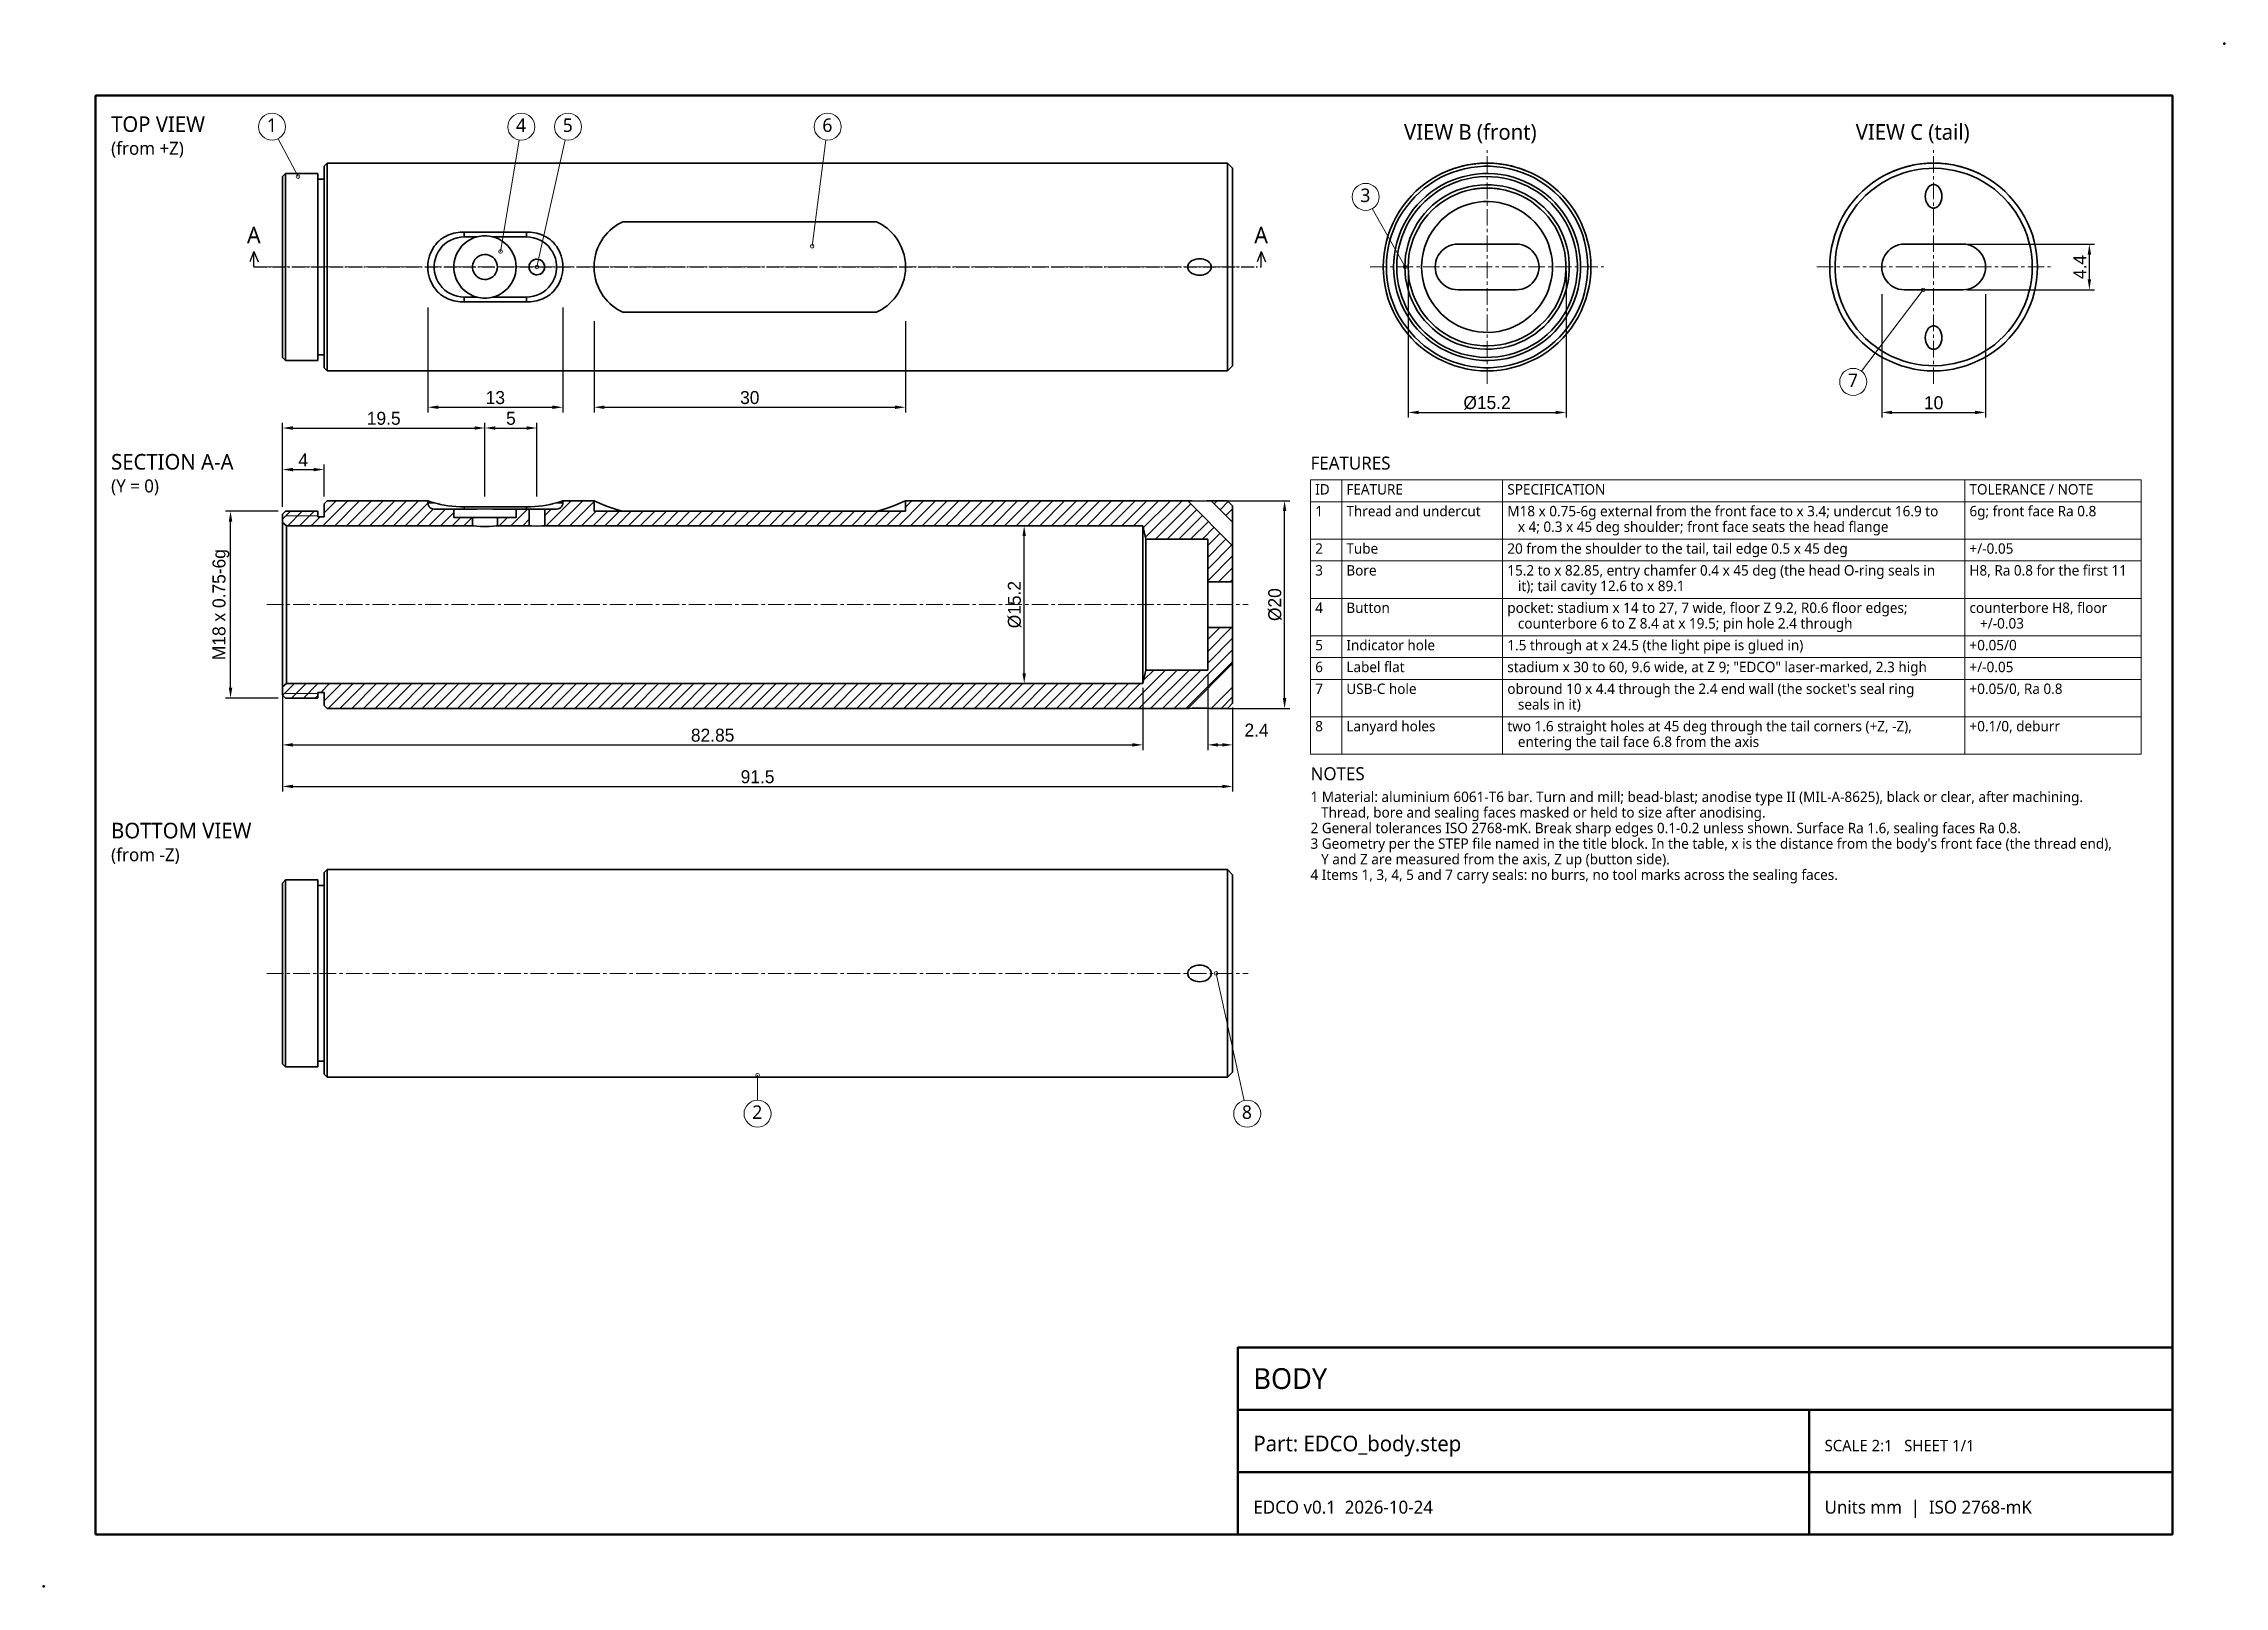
# Model space of a CAD drawing. Header units: millimetres. Extents: x 0 to 420, y 0 to 297.
import ezdxf

# ---------------------------------------------------------------- set-up
doc = ezdxf.new("R2010")
doc.units = ezdxf.units.MM
doc.linetypes.add('CENTER', pattern=[5.08, 3.175, -0.635, 0.635, -0.635])
doc.linetypes.add('DASHDOT', pattern=[3.556, 2.54, -0.508, 0, -0.508])
for name, color, linetype, lineweight in [('BORDER', 7, 'Continuous', 50), ('CENTER', 1, 'CENTER', 13), ('CUTLINE', 1, 'DASHDOT', 25), ('DIM', 5, 'Continuous', 13), ('HATCH', 8, 'Continuous', 9), ('TABLE', 7, 'Continuous', 18), ('TEXT', 7, 'Continuous', 18), ('VISIBLE', 7, 'Continuous', 35)]:
    doc.layers.add(name, color=color, linetype=linetype, lineweight=lineweight)
doc.styles.add('OpenSans', font='OpenSans-Regular.ttf')
doc.dimstyles.new('FK', dxfattribs={"dimtxt": 2.5, "dimasz": 2, "dimexe": 1, "dimexo": 0.8, "dimgap": 0.6, "dimtad": 1, "dimdec": 3, "dimlfac": 0.5, "dimdsep": 46, "dimcen": 2.5, "dimclrd": 5, "dimclre": 5, "dimclrt": 7, "dimazin": 3, "dimtfac": 1, "dimtmove": 0, "dimatfit": 3})

msp = doc.modelspace()

# ---------------------------------------------------------------- texts
at = {"layer": 'TEXT', "style": 'OpenSans'}
for s, height, p in [('TOP VIEW', 3, (13, 280)), ('1', 2.6, (42.9795, 280)), ('4', 2.6, (90.9795, 280)), ('5', 2.6, (99.9795, 280)), ('6', 2.6, (149.9795, 280)), ('VIEW B (front)', 3, (262, 278.5)), ('VIEW C (tail)', 3, (349, 278.5)), ('(from +Z)', 2.5, (13, 275.6)), ('3', 2.6, (253.5968, 266.5)), ('A', 3.2, (39.1497, 258.536)), ('A', 3.2, (233.1497, 258.536)), ('7', 2.6, (347.4929, 230.8829)), ('SECTION A-A', 3, (13, 215)), ('FEATURES', 2.5, (244, 215)), ('(Y = 0)', 2.5, (13, 210.6)), ('ID', 2, (244.9, 210.2)), ('FEATURE', 2, (250.9, 210.2)), ('SPECIFICATION', 2, (281.9, 210.2)), ('TOLERANCE / NOTE', 2, (370.9, 210.2)), ('1', 2, (244.9, 206)), ('Thread and undercut', 2, (250.9, 206)), ('M18 x 0.75-6g external from the front face to x 3.4; undercut 16.9 to', 2, (281.9, 206)), ('6g; front face Ra 0.8', 2, (370.9, 206)), ('   x 4; 0.3 x 45 deg shoulder; front face seats the head flange', 2, (281.9, 203)), ('2', 2, (244.9, 198.8)), ('Tube', 2, (250.9, 198.8)), ('20 from the shoulder to the tail, tail edge 0.5 x 45 deg', 2, (281.9, 198.8)), ('+/-0.05', 2, (370.9, 198.8)), ('3', 2, (244.9, 194.6)), ('Bore', 2, (250.9, 194.6)), ('15.2 to x 82.85, entry chamfer 0.4 x 45 deg (the head O-ring seals in', 2, (281.9, 194.6)), ('   it); tail cavity 12.6 to x 89.1', 2, (281.9, 191.6)), ('H8, Ra 0.8 for the first 11', 2, (370.9, 194.6)), ('4', 2, (244.9, 187.4)), ('Button', 2, (250.9, 187.4)), ('pocket: stadium x 14 to 27, 7 wide, floor Z 9.2, R0.6 floor edges;', 2, (281.9, 187.4)), ('counterbore H8, floor', 2, (370.9, 187.4)), ('   counterbore 6 to Z 8.4 at x 19.5; pin hole 2.4 through', 2, (281.9, 184.4)), ('   +/-0.03', 2, (370.9, 184.4)), ('5', 2, (244.9, 180.2)), ('Indicator hole', 2, (250.9, 180.2)), ('1.5 through at x 24.5 (the light pipe is glued in)', 2, (281.9, 180.2)), ('+0.05/0', 2, (370.9, 180.2)), ('6', 2, (244.9, 176)), ('Label flat', 2, (250.9, 176)), ('stadium x 30 to 60, 9.6 wide, at Z 9; "EDCO" laser-marked, 2.3 high', 2, (281.9, 176)), ('+/-0.05', 2, (370.9, 176)), ('7', 2, (244.9, 171.8)), ('USB-C hole', 2, (250.9, 171.8)), ("obround 10 x 4.4 through the 2.4 end wall (the socket's seal ring", 2, (281.9, 171.8)), ('+0.05/0, Ra 0.8', 2, (370.9, 171.8)), ('   seals in it)', 2, (281.9, 168.8)), ('8', 2, (244.9, 164.6)), ('Lanyard holes', 2, (250.9, 164.6)), ('two 1.6 straight holes at 45 deg through the tail corners (+Z, -Z),', 2, (281.9, 164.6)), ('+0.1/0, deburr', 2, (370.9, 164.6)), ('   entering the tail face 6.8 from the axis', 2, (281.9, 161.6)), ('NOTES', 2.5, (244, 155.2)), ('1 Material: aluminium 6061-T6 bar. Turn and mill; bead-blast; anodise type II (MIL-A-8625), black or clear, after machining.', 2, (244, 151)), ('BOTTOM VIEW', 3, (13, 144)), ('2 General tolerances ISO 2768-mK. Break sharp edges 0.1-0.2 unless shown. Surface Ra 1.6, sealing faces Ra 0.8.', 2, (244, 145)), ('   Thread, bore and sealing faces masked or held to size after anodising.', 2, (244, 148)), ("3 Geometry per the STEP file named in the title block. In the table, x is the distance from the body's front face (the thread end),", 2, (244, 142)), ('(from -Z)', 2.5, (13, 139.6)), ('   Y and Z are measured from the axis, Z up (button side).', 2, (244, 139)), ('4 Items 1, 3, 4, 5 and 7 carry seals: no burrs, no tool marks across the sealing faces.', 2, (244, 136)), ('2', 2.6, (136.4795, 90)), ('8', 2.6, (230.7795, 90)), ('BODY', 4, (233, 38)), ('Part: EDCO_body.step', 3, (233, 26)), ('SCALE 2:1   SHEET 1/1', 2.2, (343, 26)), ('EDCO v0.1  2026-10-24', 2.5, (233, 14)), ('Units mm  |  ISO 2768-mK', 2.5, (343, 14))]:
    msp.add_text(s, height=height, dxfattribs=at).set_placement(p)

# ---------------------------------------------------------------- dimensions: what is measured, and where the dimension line sits
at = {"layer": 'DIM'}
msp.add_linear_dim(base=(394, 249.6), p1=(369.6, 249.6), p2=(369.6, 258.4), angle=90, dimstyle='FK', dxfattribs=at).render()
msp.add_linear_dim(base=(262.8, 226), p1=(262.8, 254), p2=(293.2, 254), text='%%c<>', dimstyle='FK', dxfattribs=at).render()
for base, p1, p2 in [((354, 226), (354, 249.6), (374, 249.6)), ((74, 227), (74, 247), (100, 247)), ((106, 227), (106, 244.4), (166, 244.4)), ((46, 223), (46, 207), (85, 209)), ((85, 223), (85, 209), (95, 209)), ((46, 215), (46, 207), (54, 209)), ((46, 162), (46, 173.8), (211.7, 173.8)), ((46, 154), (46, 171), (229, 170))]:
    msp.add_linear_dim(base=base, p1=p1, p2=p2, dimstyle='FK', dxfattribs=at).render()
for base, p1, p2, text in [((36, 171), (46, 171), (46, 207), 'M18 x 0.75-6g'), ((239, 169), (226, 169), (226, 209), '%%c<>'), ((188.85, 173.8), (188.85, 173.8), (188.85, 204.2), '%%c<>')]:
    msp.add_linear_dim(base=base, p1=p1, p2=p2, angle=90, text=text, dimstyle='FK', dxfattribs=at).render()
msp.add_linear_dim(base=(224.2, 162), p1=(224.2, 176.4), p2=(229, 170), location=(233.6, 164.85), dimstyle='FK', override={"dimtmove": 2}, dxfattribs=at).render()

# ---------------------------------------------------------------- linework, layer by layer
at = {"layer": 'BORDER'}
for p, q in [((230, 34), (410, 34)), ((340, 10), (340, 34)), ((230, 22), (410, 22))]:
    msp.add_line(p, q, dxfattribs=at)
for points in [[(10, 10), (410, 10), (410, 287), (10, 287)], [(230, 10), (410, 10), (410, 46), (230, 46)]]:
    msp.add_lwpolyline(points, close=True, dxfattribs=at)
for p in [(420, 297), (0, 0)]:
    msp.add_point(p, dxfattribs=at)
at = {"layer": 'CENTER'}
for p, q in [((278, 231.5), (278, 276.5)), ((364, 231.5), (364, 276.5)), ((43, 254), (232, 254)), ((255.5, 254), (300.5, 254)), ((341.5, 254), (386.5, 254)), ((43, 189), (232, 189)), ((43, 118), (232, 118))]:
    msp.add_line(p, q, dxfattribs=at)
at = {"layer": 'CUTLINE'}
for p, q in [((40.5, 257), (39.7, 255)), ((40.5, 254), (40.5, 257)), ((40.5, 257), (41.3, 255)), ((234.5, 257), (233.7, 255)), ((234.5, 254), (234.5, 257)), ((234.5, 257), (235.3, 255)), ((40.5, 254), (234.5, 254))]:
    msp.add_line(p, q, dxfattribs=at)
at = {"layer": 'DIM'}
for p, q in [((49, 271.4), (45.201, 278.694)), ((88, 257), (91.5726, 278.4354)), ((95, 254), (100.436, 278.4619)), ((148, 258), (150.6637, 278.4218)), ((262.2, 254), (255.8906, 265.2331)), ((362, 249.6), (350.0882, 233.9517)), ((225.8, 118), (231.236, 93.5381)), ((137.5, 98.4), (137.5, 93.6))]:
    msp.add_line(p, q, dxfattribs=at)
for centre, radius in [((44, 281), 2.6), ((92, 281), 2.6), ((101, 281), 2.6), ((151, 281), 2.6), ((49, 271.4), 0.35), ((254.6173, 267.5), 2.6), ((88, 257), 0.35), ((148, 258), 0.35), ((95, 254), 0.35), ((262.2, 254), 0.35), ((362, 249.6), 0.35), ((348.5134, 231.8829), 2.6), ((225.8, 118), 0.35), ((137.5, 98.4), 0.35), ((137.5, 91), 2.6), ((231.8, 91), 2.6)]:
    msp.add_circle(centre, radius, dxfattribs=at)
at = {"layer": 'HATCH'}
for p, q in [((46, 205.4451), (47.5549, 207)), ((46.6, 206.08), (52.8, 206.08)), ((47.0177, 204.2), (49.8177, 207)), ((49.2804, 204.2), (52.0804, 207)), ((51.5431, 204.2), (53.2431, 205.9)), ((53.8059, 204.2), (58.6059, 209)), ((54, 206.6569), (56.3431, 209)), ((56.0686, 204.2), (60.8686, 209)), ((58.3314, 204.2), (63.1314, 209)), ((60.5941, 204.2), (65.3941, 209)), ((62.8569, 204.2), (67.6569, 209)), ((65.1196, 204.2), (69.9196, 209)), ((67.3823, 204.2), (72.1823, 209)), ((69.6451, 204.2), (74.0062, 208.5611)), ((71.9078, 204.2), (75.1204, 207.4126)), ((74.1706, 204.2), (77.3706, 207.4)), ((76.4333, 204.2), (79, 206.7667)), ((90.0098, 204.2), (93.2098, 207.4)), ((96.5, 206.1648), (97.7352, 207.4)), ((96.798, 204.2), (101.598, 209)), ((99.0607, 204.2), (103.8607, 209)), ((101.3235, 204.2), (106, 208.8765)), ((103.5862, 204.2), (106.3862, 207)), ((105.8489, 204.2), (108.6489, 207)), ((108.1117, 204.2), (110.9117, 207)), ((110.3744, 204.2), (113.1744, 207)), ((112.6372, 204.2), (115.4372, 207)), ((114.8999, 204.2), (117.6999, 207)), ((117.1627, 204.2), (119.9627, 207)), ((119.4254, 204.2), (122.2254, 207)), ((121.6881, 204.2), (124.4881, 207)), ((123.9509, 204.2), (126.7509, 207)), ((126.2136, 204.2), (129.0136, 207)), ((128.4764, 204.2), (131.2764, 207)), ((130.7391, 204.2), (133.5391, 207)), ((133.0018, 204.2), (135.8018, 207)), ((135.2646, 204.2), (138.0646, 207)), ((137.5273, 204.2), (140.3273, 207)), ((139.7901, 204.2), (142.5901, 207)), ((142.0528, 204.2), (144.8528, 207)), ((144.3156, 204.2), (147.1156, 207)), ((146.5783, 204.2), (149.3783, 207)), ((148.841, 204.2), (151.641, 207)), ((151.1038, 204.2), (153.9038, 207)), ((153.3665, 204.2), (156.1665, 207)), ((155.6293, 204.2), (158.4293, 207)), ((157.892, 204.2), (160.692, 207)), ((160.1547, 204.2), (162.9547, 207)), ((162.4175, 204.2), (165.2175, 207)), ((164.6802, 204.2), (169.4802, 209)), ((166, 207.7825), (167.2175, 209)), ((166.943, 204.2), (171.743, 209)), ((169.2057, 204.2), (174.0057, 209)), ((171.4685, 204.2), (176.2685, 209)), ((173.7312, 204.2), (178.5312, 209)), ((175.9939, 204.2), (180.7939, 209)), ((178.2567, 204.2), (183.0567, 209)), ((180.5194, 204.2), (185.3194, 209)), ((182.7822, 204.2), (187.5822, 209)), ((185.0449, 204.2), (189.8449, 209)), ((187.3076, 204.2), (192.1076, 209)), ((189.5704, 204.2), (194.3704, 209)), ((191.8331, 204.2), (196.6331, 209)), ((194.0959, 204.2), (198.8959, 209)), ((196.3586, 204.2), (201.1586, 209)), ((198.6214, 204.2), (203.4214, 209)), ((200.8841, 204.2), (205.6841, 209)), ((203.1468, 204.2), (207.9468, 209)), ((205.4096, 204.2), (210.2096, 209)), ((207.6723, 204.2), (212.4723, 209)), ((209.9351, 204.2), (214.7351, 209)), ((211.7933, 203.7955), (216.9978, 209)), ((212.2176, 201.9571), (219.2605, 209)), ((214.1233, 201.6), (220.9303, 208.407)), ((216.386, 201.6), (222.0616, 207.2756)), ((218.6488, 201.6), (223.193, 206.1442)), ((225.4558, 208.407), (226.0488, 209)), ((226.5871, 207.2756), (228.1558, 208.8442)), ((227.7185, 206.1442), (229, 207.4257)), ((78.696, 204.2), (80.296, 205.8)), ((80.9588, 204.2), (82.5588, 205.8)), ((87.747, 204.2), (89.347, 205.8)), ((92.2725, 204.2), (93.5, 205.4275)), ((220.9115, 201.6), (224.3244, 205.0129)), ((223.1743, 201.6), (225.4558, 203.8815)), ((224.2, 200.363), (226.5871, 202.7501)), ((224.2, 198.1003), (227.7185, 201.6188)), ((228.8499, 205.0129), (229, 205.163)), ((224.2, 195.8375), (228.8499, 200.4874)), ((224.2, 193.5748), (229, 198.3748)), ((226.288, 193.4), (229, 196.112)), ((228.5507, 193.4), (229, 193.8493)), ((224.2, 179.9983), (228.8017, 184.6)), ((224.2, 182.2611), (226.5389, 184.6)), ((224.2, 184.5238), (224.2762, 184.6)), ((224.2, 177.7356), (229, 182.5356)), ((217.7272, 169), (229, 180.2728)), ((219.9899, 169), (229, 178.0101)), ((46.048, 171.552), (48.296, 173.8)), ((47.7588, 171), (50.5588, 173.8)), ((50.0215, 171), (52.8215, 173.8)), ((53.3843, 172.1), (55.0843, 173.8)), ((54, 170.453), (57.347, 173.8)), ((54.8098, 169), (59.6098, 173.8)), ((57.0725, 169), (61.8725, 173.8)), ((59.3352, 169), (64.1352, 173.8)), ((61.598, 169), (66.398, 173.8)), ((63.8607, 169), (68.6607, 173.8)), ((66.1235, 169), (70.9235, 173.8)), ((68.3862, 169), (73.1862, 173.8)), ((70.6489, 169), (75.4489, 173.8)), ((72.9117, 169), (77.7117, 173.8)), ((75.1744, 169), (79.9744, 173.8)), ((77.4372, 169), (82.2372, 173.8)), ((79.6999, 169), (84.4999, 173.8)), ((81.9627, 169), (86.7627, 173.8)), ((84.2254, 169), (89.0254, 173.8)), ((86.4881, 169), (91.2881, 173.8)), ((88.7509, 169), (93.5509, 173.8)), ((91.0136, 169), (95.8136, 173.8)), ((93.2764, 169), (98.0764, 173.8)), ((95.5391, 169), (100.3391, 173.8)), ((97.8018, 169), (102.6018, 173.8)), ((100.0646, 169), (104.8646, 173.8)), ((102.3273, 169), (107.1273, 173.8)), ((104.5901, 169), (109.3901, 173.8)), ((106.8528, 169), (111.6528, 173.8)), ((109.1156, 169), (113.9156, 173.8)), ((111.3783, 169), (116.1783, 173.8)), ((113.641, 169), (118.441, 173.8)), ((115.9038, 169), (120.7038, 173.8)), ((118.1665, 169), (122.9665, 173.8)), ((120.4293, 169), (125.2293, 173.8)), ((122.692, 169), (127.492, 173.8)), ((124.9547, 169), (129.7547, 173.8)), ((127.2175, 169), (132.0175, 173.8)), ((129.4802, 169), (134.2802, 173.8)), ((131.743, 169), (136.543, 173.8)), ((134.0057, 169), (138.8057, 173.8)), ((136.2685, 169), (141.0685, 173.8)), ((138.5312, 169), (143.3312, 173.8)), ((140.7939, 169), (145.5939, 173.8)), ((143.0567, 169), (147.8567, 173.8)), ((145.3194, 169), (150.1194, 173.8)), ((147.5822, 169), (152.3822, 173.8)), ((149.8449, 169), (154.6449, 173.8)), ((152.1076, 169), (156.9076, 173.8)), ((154.3704, 169), (159.1704, 173.8)), ((156.6331, 169), (161.4331, 173.8)), ((158.8959, 169), (163.6959, 173.8)), ((161.1586, 169), (165.9586, 173.8)), ((163.4214, 169), (168.2214, 173.8)), ((165.6841, 169), (170.4841, 173.8)), ((167.9468, 169), (172.7468, 173.8)), ((170.2096, 169), (175.0096, 173.8)), ((172.4723, 169), (177.2723, 173.8)), ((174.7351, 169), (179.5351, 173.8)), ((176.9978, 169), (181.7978, 173.8)), ((179.2605, 169), (184.0605, 173.8)), ((181.5233, 169), (186.3233, 173.8)), ((183.786, 169), (188.586, 173.8)), ((186.0488, 169), (190.8488, 173.8)), ((188.3115, 169), (193.1115, 173.8)), ((190.5743, 169), (195.3743, 173.8)), ((192.837, 169), (197.637, 173.8)), ((195.0997, 169), (199.8997, 173.8)), ((197.3625, 169), (202.1625, 173.8)), ((199.6252, 169), (204.4252, 173.8)), ((201.888, 169), (206.688, 173.8)), ((204.1507, 169), (208.9507, 173.8)), ((206.4134, 169), (211.2134, 173.8)), ((208.6762, 169), (216.0762, 176.4)), ((210.9389, 169), (218.3389, 176.4)), ((211.846, 174.4325), (213.8134, 176.4)), ((213.2017, 169), (220.6017, 176.4)), ((215.4644, 169), (222.8644, 176.4)), ((46.6, 171.92), (52.8, 171.92)), ((52.2843, 171), (52.8, 171.5157)), ((226.7781, 169), (229, 171.2219))]:
    msp.add_line(p, q, dxfattribs=at)
at = {"layer": 'TABLE'}
for p, q in [((244, 213), (404, 213)), ((244, 213), (244, 160.2)), ((250, 213), (250, 160.2)), ((281, 213), (281, 160.2)), ((370, 213), (370, 160.2)), ((404, 213), (404, 160.2)), ((244, 208.8), (404, 208.8)), ((244, 201.6), (404, 201.6)), ((244, 197.4), (404, 197.4)), ((244, 190.2), (404, 190.2)), ((244, 183), (404, 183)), ((244, 178.8), (404, 178.8)), ((244, 174.6), (404, 174.6)), ((244, 167.4), (404, 167.4)), ((244, 160.2), (404, 160.2))]:
    msp.add_line(p, q, dxfattribs=at)
at = {"layer": 'VISIBLE'}
for points in [[(54, 273.4), (54.6, 274)], [(54, 273.4), (54, 272.9136), (54, 271.4788), (54, 269.1675), (54, 266.0957), (54, 262.4173), (54, 258.3169), (54, 254), (54, 249.6831), (54, 245.5827), (54, 241.9043), (54, 238.8325), (54, 236.5212), (54, 235.0864), (54, 234.6)], [(54.6, 274), (54.6, 273.4986), (54.6, 272.0194), (54.6, 269.6366), (54.6, 266.4698), (54.6, 262.6777), (54.6, 258.4504), (54.6, 254), (54.6, 249.5496), (54.6, 245.3223), (54.6, 241.5302), (54.6, 238.3634), (54.6, 235.9806), (54.6, 234.5014), (54.6, 234)], [(54.6, 274), (228, 274)], [(228, 274), (228, 273.4986), (228, 272.0194), (228, 269.6366), (228, 266.4698), (228, 262.6777), (228, 258.4504), (228, 254), (228, 249.5496), (228, 245.3223), (228, 241.5302), (228, 238.3634), (228, 235.9806), (228, 234.5014), (228, 234)], [(228, 274), (229, 273)], [(258, 254), (258.0395, 255.2558), (258.1577, 256.5067), (258.3543, 257.7476), (258.6283, 258.9738), (258.9789, 260.1803), (259.4045, 261.3625), (259.9035, 262.5156), (260.4739, 263.6351), (261.1134, 264.7165), (261.8197, 265.7557), (262.5897, 266.7485), (263.4206, 267.6909), (264.3091, 268.5794), (265.2515, 269.4103), (266.2443, 270.1803), (267.2835, 270.8866), (268.3649, 271.5261), (269.4844, 272.0965), (270.6375, 272.5955), (271.8197, 273.0211), (273.0262, 273.3717), (274.2524, 273.6457), (275.4933, 273.8423), (276.7442, 273.9605), (278, 274), (279.2558, 273.9605), (280.5067, 273.8423), (281.7476, 273.6457), (282.9738, 273.3717), (284.1803, 273.0211), (285.3625, 272.5955), (286.5156, 272.0965), (287.6351, 271.5261), (288.7165, 270.8866), (289.7557, 270.1803), (290.7485, 269.4103), (291.6909, 268.5794), (292.5794, 267.6909), (293.4103, 266.7485), (294.1803, 265.7557), (294.8866, 264.7165), (295.5261, 263.6351), (296.0965, 262.5156), (296.5955, 261.3625), (297.0211, 260.1803), (297.3717, 258.9738), (297.6457, 257.7476), (297.8423, 256.5067), (297.9605, 255.2558), (298, 254), (297.9605, 252.7442), (297.8423, 251.4933), (297.6457, 250.2524), (297.3717, 249.0262), (297.0211, 247.8197), (296.5955, 246.6375), (296.0965, 245.4844), (295.5261, 244.3649), (294.8866, 243.2835), (294.1803, 242.2443), (293.4103, 241.2515), (292.5794, 240.3091), (291.6909, 239.4206), (290.7485, 238.5897), (289.7557, 237.8197), (288.7165, 237.1134), (287.6351, 236.4739), (286.5156, 235.9035), (285.3625, 235.4045), (284.1803, 234.9789), (282.9738, 234.6283), (281.7476, 234.3543), (280.5067, 234.1577), (279.2558, 234.0395), (278, 234), (276.7442, 234.0395), (275.4933, 234.1577), (274.2524, 234.3543), (273.0262, 234.6283), (271.8197, 234.9789), (270.6375, 235.4045), (269.4844, 235.9035), (268.3649, 236.4739), (267.2835, 237.1134), (266.2443, 237.8197), (265.2515, 238.5897), (264.3091, 239.4206), (263.4206, 240.3091), (262.5897, 241.2515), (261.8197, 242.2443), (261.1134, 243.2835), (260.4739, 244.3649), (259.9035, 245.4844), (259.4045, 246.6375), (258.9789, 247.8197), (258.6283, 249.0262), (258.3543, 250.2524), (258.1577, 251.4933), (258.0395, 252.7442), (258, 254)], [(258.6, 254), (258.6399, 255.243), (258.7593, 256.4808), (258.9578, 257.7085), (259.2345, 258.9209), (259.5883, 260.1131), (260.0178, 261.2802), (260.5212, 262.4173), (261.0964, 263.5199), (261.7411, 264.5834), (262.4526, 265.6033), (263.2279, 266.5756), (264.064, 267.4962), (264.9574, 268.3614), (265.9043, 269.1675), (266.9009, 269.9113), (267.9432, 270.5898), (269.0268, 271.2), (270.1472, 271.7396), (271.2999, 272.2063), (272.4802, 272.5982), (273.6831, 272.9136), (274.9038, 273.1513), (276.1372, 273.3104), (277.3782, 273.39), (278.6218, 273.39), (279.8628, 273.3104), (281.0962, 273.1513), (282.3169, 272.9136), (283.5198, 272.5982), (284.7001, 272.2063), (285.8528, 271.7396), (286.9732, 271.2), (288.0568, 270.5898), (289.0991, 269.9113), (290.0957, 269.1675), (291.0426, 268.3614), (291.936, 267.4962), (292.7721, 266.5756), (293.5474, 265.6033), (294.2589, 264.5834), (294.9036, 263.5199), (295.4788, 262.4173), (295.9822, 261.2802), (296.4117, 260.1131), (296.7655, 258.9209), (297.0422, 257.7085), (297.2407, 256.4808), (297.3601, 255.243), (297.4, 254), (297.3601, 252.757), (297.2407, 251.5192), (297.0422, 250.2915), (296.7655, 249.0791), (296.4117, 247.8869), (295.9822, 246.7198), (295.4788, 245.5827), (294.9036, 244.4801), (294.2589, 243.4166), (293.5474, 242.3967), (292.7721, 241.4244), (291.936, 240.5038), (291.0426, 239.6386), (290.0957, 238.8325), (289.0991, 238.0887), (288.0568, 237.4102), (286.9732, 236.8), (285.8528, 236.2604), (284.7001, 235.7937), (283.5198, 235.4018), (282.3169, 235.0864), (281.0962, 234.8487), (279.8628, 234.6896), (278.6218, 234.61), (277.3782, 234.61), (276.1372, 234.6896), (274.9038, 234.8487), (273.6831, 235.0864), (272.4802, 235.4018), (271.2999, 235.7937), (270.1472, 236.2604), (269.0268, 236.8), (267.9432, 237.4102), (266.9009, 238.0887), (265.9043, 238.8325), (264.9574, 239.6386), (264.064, 240.5038), (263.2279, 241.4244), (262.4526, 242.3967), (261.7411, 243.4166), (261.0964, 244.4801), (260.5212, 245.5827), (260.0178, 246.7198), (259.5883, 247.8869), (259.2345, 249.0791), (258.9578, 250.2915), (258.7593, 251.5192), (258.6399, 252.757), (258.6, 254)], [(274.0201, 273.6), (273.3134, 273.4431), (272.7276, 273.2925), (271.8868, 273.0428), (271.4223, 272.8874), (271.3115, 272.8485), (271.2751, 272.8355)], [(274.0201, 273.6), (273.3134, 273.4431), (272.7276, 273.2925), (271.8868, 273.0428), (271.4223, 272.8874), (271.3115, 272.8485), (271.2751, 272.8355)], [(272.1105, 273.1132), (273.1142, 273.3941), (274.2537, 273.646)], [(274.0201, 273.6), (274.8719, 273.7539), (275.834, 273.8824), (276.8897, 273.9692), (278.0011, 274), (279.112, 273.9691), (280.1672, 273.8822), (281.1286, 273.7538), (281.9799, 273.6)], [(275.1699, 273.7988), (275.3254, 273.8203)], [(276.0894, 273.9085), (276.4722, 273.9416)], [(276.4945, 273.9433), (276.4946, 273.9433)], [(276.6347, 273.9533), (276.8485, 273.9668)], [(276.8485, 273.9668), (277.0405, 273.977)], [(276.9069, 273.9701), (277.0831, 273.979)], [(277.1722, 273.9829), (277.3123, 273.9882)], [(277.3106, 273.9881), (277.3827, 273.9905)], [(277.5695, 273.9954), (277.6048, 273.9961)], [(277.8887, 273.9997), (277.9162, 273.9998)], [(277.938, 273.9999), (278.0035, 274)], [(278.1263, 273.9996), (278, 274)], [(278.0616, 273.9999), (278.077, 273.9999)], [(278.4942, 273.9939), (278.4617, 273.9947)], [(278.8162, 273.9833), (278.7995, 273.984)], [(278.8195, 273.9832), (278.8714, 273.981)], [(278.8654, 273.9813), (278.8822, 273.9805)], [(279.2728, 273.9595), (279.2883, 273.9585)], [(279.8666, 273.9127), (279.9131, 273.9083)], [(280.4586, 273.8483), (280.6653, 273.8216)], [(281.1881, 273.7443), (282.045, 273.5867), (282.835, 273.4068)], [(281.9799, 273.6), (282.6866, 273.4431), (283.2724, 273.2925), (284.1132, 273.0428), (284.5777, 272.8874), (284.6885, 272.8485), (284.7249, 272.8355)], [(281.9799, 273.6), (282.6866, 273.4431), (283.2724, 273.2925), (284.1132, 273.0428), (284.5777, 272.8874), (284.6885, 272.8485), (284.7249, 272.8355)], [(283.8817, 273.1156), (284.7861, 272.8135), (285.5562, 272.5177), (286.1984, 272.2424), (286.7178, 272)], [(384, 254), (383.9605, 255.2558), (383.8423, 256.5067), (383.6457, 257.7476), (383.3717, 258.9738), (383.0211, 260.1803), (382.5955, 261.3625), (382.0965, 262.5156), (381.5261, 263.6351), (380.8866, 264.7165), (380.1803, 265.7557), (379.4103, 266.7485), (378.5794, 267.6909), (377.6909, 268.5794), (376.7485, 269.4103), (375.7557, 270.1803), (374.7165, 270.8866), (373.6351, 271.5261), (372.5156, 272.0965), (371.3625, 272.5955), (370.1803, 273.0211), (368.9738, 273.3717), (367.7476, 273.6457), (366.5067, 273.8423), (365.2558, 273.9605), (364, 274), (362.7442, 273.9605), (361.4933, 273.8423), (360.2524, 273.6457), (359.0262, 273.3717), (357.8197, 273.0211), (356.6375, 272.5955), (355.4844, 272.0965), (354.3649, 271.5261), (353.2835, 270.8866), (352.2443, 270.1803), (351.2515, 269.4103), (350.3091, 268.5794), (349.4206, 267.6909), (348.5897, 266.7485), (347.8197, 265.7557), (347.1134, 264.7165), (346.4739, 263.6351), (345.9035, 262.5156), (345.4045, 261.3625), (344.9789, 260.1803), (344.6283, 258.9738), (344.3543, 257.7476), (344.1577, 256.5067), (344.0395, 255.2558), (344, 254), (344.0395, 252.7442), (344.1577, 251.4933), (344.3543, 250.2524), (344.6283, 249.0262), (344.9789, 247.8197), (345.4045, 246.6375), (345.9035, 245.4844), (346.4739, 244.3649), (347.1134, 243.2835), (347.8197, 242.2443), (348.5897, 241.2515), (349.4206, 240.3091), (350.3091, 239.4206), (351.2515, 238.5897), (352.2443, 237.8197), (353.2835, 237.1134), (354.3649, 236.4739), (355.4844, 235.9035), (356.6375, 235.4045), (357.8197, 234.9789), (359.0262, 234.6283), (360.2524, 234.3543), (361.4933, 234.1577), (362.7442, 234.0395), (364, 234), (365.2558, 234.0395), (366.5067, 234.1577), (367.7476, 234.3543), (368.9738, 234.6283), (370.1803, 234.9789), (371.3625, 235.4045), (372.5156, 235.9035), (373.6351, 236.4739), (374.7165, 237.1134), (375.7557, 237.8197), (376.7485, 238.5897), (377.6909, 239.4206), (378.5794, 240.3091), (379.4103, 241.2515), (380.1803, 242.2443), (380.8866, 243.2835), (381.5261, 244.3649), (382.0965, 245.4844), (382.5955, 246.6375), (383.0211, 247.8197), (383.3717, 249.0262), (383.6457, 250.2524), (383.8423, 251.4933), (383.9605, 252.7442), (384, 254)], [(355.2822, 272), (356.3568, 272.4819), (357.0597, 272.7572), (357.8796, 273.0405), (358.8221, 273.3181), (359.8923, 273.5736), (361.0897, 273.7871), (361.7324, 273.871), (362.4, 273.9359)], [(357.8968, 273.046), (357.7504, 272.9985)], [(357.8968, 273.046), (357.7504, 272.9985)], [(358.9272, 273.346), (358.1144, 273.1144)], [(358.9272, 273.346), (358.1144, 273.1144)], [(359.165, 273.4068), (359.1487, 273.4027)], [(359.165, 273.4068), (359.1487, 273.4027)], [(360.0201, 273.6), (360.0041, 273.5968)], [(360.0201, 273.6), (360.0041, 273.5968)], [(360.0201, 273.6), (360.0378, 273.6036)], [(360.2537, 273.646), (360.2537, 273.646)], [(360.6874, 273.7238), (361.5047, 273.8437), (362.4, 273.9359)], [(362.4, 273.9359), (362.4835, 273.9424), (362.754, 273.9611), (364, 274)], [(362.7032, 273.9579), (362.6259, 273.9527)], [(362.6662, 273.9555), (363.4188, 273.9916)], [(363.4205, 273.9916), (364, 274)], [(363.8935, 273.9997), (363.8935, 273.9997)], [(364, 274), (364.8577, 273.9816)], [(364.2782, 273.9981), (364.0409, 274)], [(364.2414, 273.9985), (364.4024, 273.996)], [(365.5449, 273.9402), (364.4086, 273.9958)], [(364.4923, 273.9939), (364.659, 273.9891)], [(364.669, 273.9888), (364.7142, 273.9872)], [(365.2358, 273.9618), (365.4022, 273.9508)], [(365.2553, 273.9606), (365.3651, 273.9534)], [(365.4623, 273.9465), (365.5681, 273.9384)], [(365.5803, 273.9375), (366.2494, 273.8731), (366.8937, 273.7895), (368.0955, 273.5762), (369.1689, 273.3205), (370.1141, 273.0425), (370.9362, 272.7587), (371.6409, 272.4829), (372.7178, 272)], [(366.2519, 273.8728), (366.4955, 273.8437)], [(366.5323, 273.839), (367.2517, 273.7339)], [(367.9754, 273.6009), (367.9799, 273.6)], [(368.835, 273.4068), (368.8513, 273.4027)], [(368.835, 273.4068), (368.8513, 273.4027)], [(369.0729, 273.346), (369.8856, 273.1144)], [(369.0729, 273.346), (369.8856, 273.1144)], [(370.1032, 273.046), (370.2496, 272.9985)], [(370.1032, 273.046), (370.2496, 272.9985)], [(46, 271.4), (46.6, 272)], [(46, 271.4), (46, 270.9637), (46, 269.6769), (46, 267.6039), (46, 264.8487), (46, 261.5496), (46, 257.8719), (46, 254), (46, 250.1281), (46, 246.4504), (46, 243.1513), (46, 240.3961), (46, 238.3231), (46, 237.0363), (46, 236.6)], [(46.6, 272), (46.6, 271.5487), (46.6, 270.2174), (46.6, 268.073), (46.6, 265.2228), (46.6, 261.8099), (46.6, 258.0054), (46.6, 254), (46.6, 249.9946), (46.6, 246.1901), (46.6, 242.7772), (46.6, 239.927), (46.6, 237.7826), (46.6, 236.4513), (46.6, 236)], [(46.6, 272), (52.8, 272)], [(52.8, 272), (52.8, 271.5487), (52.8, 270.2174), (52.8, 268.073), (52.8, 265.2228), (52.8, 261.8099), (52.8, 258.0054), (52.8, 254), (52.8, 249.9946), (52.8, 246.1901), (52.8, 242.7772), (52.8, 239.927), (52.8, 237.7826), (52.8, 236.4513), (52.8, 236)], [(52.8, 270.9), (54, 270.9)], [(229, 273), (229, 272.5236), (229, 271.1184), (229, 268.8548), (229, 265.8463), (229, 262.2438), (229, 258.2279), (229, 254), (229, 249.7721), (229, 245.7562), (229, 242.1537), (229, 239.1452), (229, 236.8816), (229, 235.4764), (229, 235)], [(260, 254), (260.0394, 255.1896), (260.1572, 256.3741), (260.3532, 257.5481), (260.6262, 258.7066), (260.9753, 259.8446), (261.3988, 260.957), (261.8949, 262.039), (262.4614, 263.0858), (263.0958, 264.0929), (263.7955, 265.0558), (264.5572, 265.9704), (265.3777, 266.8327), (266.2535, 267.6389), (267.1805, 268.3854), (268.1549, 269.069), (269.1724, 269.6867), (270.2284, 270.2358), (271.3184, 270.714), (272.4377, 271.119), (273.5813, 271.4492), (274.7442, 271.7031), (275.9213, 271.8796), (277.1075, 271.9779), (278.2976, 271.9975), (279.4864, 271.9385), (280.6687, 271.8011), (281.8394, 271.5858), (282.9933, 271.2936), (284.1253, 270.9257), (285.2305, 270.4839), (286.3041, 269.97), (287.3415, 269.3863), (288.3379, 268.7352), (289.2892, 268.0198), (290.1911, 267.243), (291.0397, 266.4084), (291.8312, 265.5194), (292.5623, 264.5801), (293.2297, 263.5946), (293.8305, 262.5671), (294.3621, 261.5021), (294.8222, 260.4043), (295.2086, 259.2785), (295.5199, 258.1296), (295.7545, 256.9627), (295.9115, 255.7828), (295.9902, 254.5951), (295.9902, 253.4049), (295.9115, 252.2172), (295.7545, 251.0373), (295.5199, 249.8704), (295.2086, 248.7215), (294.8222, 247.5957), (294.3621, 246.4979), (293.8305, 245.4329), (293.2297, 244.4054), (292.5623, 243.4199), (291.8312, 242.4806), (291.0397, 241.5916), (290.1911, 240.757), (289.2892, 239.9802), (288.3379, 239.2648), (287.3415, 238.6137), (286.3041, 238.03), (285.2305, 237.5161), (284.1253, 237.0743), (282.9933, 236.7064), (281.8394, 236.4142), (280.6687, 236.1989), (279.4864, 236.0615), (278.2976, 236.0025), (277.1075, 236.0221), (275.9213, 236.1204), (274.7442, 236.2969), (273.5813, 236.5508), (272.4377, 236.881), (271.3184, 237.286), (270.2284, 237.7642), (269.1724, 238.3133), (268.1549, 238.931), (267.1805, 239.6146), (266.2535, 240.3611), (265.3777, 241.1673), (264.5572, 242.0296), (263.7955, 242.9442), (263.0958, 243.9071), (262.4614, 244.9142), (261.8949, 245.961), (261.3988, 247.043), (260.9753, 248.1554), (260.6262, 249.2934), (260.3532, 250.4519), (260.1572, 251.6259), (260.0394, 252.8104), (260, 254)], [(260.6, 254), (260.6397, 255.1747), (260.7586, 256.344), (260.9562, 257.5026), (261.2315, 258.6452), (261.5834, 259.7667), (262.0101, 260.8618), (262.5099, 261.9256), (263.0802, 262.9533), (263.7187, 263.9401), (264.4223, 264.8815), (265.1879, 265.7733), (266.012, 266.6114), (266.8907, 267.3919), (267.8201, 268.1114), (268.796, 268.7664), (269.8139, 269.3541), (270.8691, 269.8717), (271.9569, 270.3169), (273.0722, 270.6876), (274.21, 270.9822), (275.3652, 271.1993), (276.5323, 271.338), (277.7061, 271.3975), (278.8813, 271.3777), (280.0524, 271.2785), (281.2142, 271.1005), (282.3614, 270.8445), (283.4886, 270.5117), (284.5908, 270.1035), (285.6629, 269.6218), (286.7, 269.0688), (287.6974, 268.4471), (288.6506, 267.7595), (289.5552, 267.0091), (290.4071, 266.1993), (291.2024, 265.3339), (291.9374, 264.4167), (292.6089, 263.4521), (293.2136, 262.4443), (293.749, 261.3979), (294.2125, 260.3178), (294.602, 259.2089), (294.9158, 258.0762), (295.1524, 256.925), (295.3107, 255.7603), (295.3901, 254.5877), (295.3901, 253.4123), (295.3107, 252.2397), (295.1524, 251.075), (294.9158, 249.9238), (294.602, 248.7911), (294.2125, 247.6822), (293.749, 246.6021), (293.2136, 245.5557), (292.6089, 244.5479), (291.9374, 243.5833), (291.2024, 242.6661), (290.4071, 241.8007), (289.5552, 240.9909), (288.6506, 240.2405), (287.6974, 239.5529), (286.7, 238.9312), (285.6629, 238.3782), (284.5908, 237.8965), (283.4886, 237.4883), (282.3614, 237.1555), (281.2142, 236.8995), (280.0524, 236.7215), (278.8813, 236.6223), (277.7061, 236.6025), (276.5323, 236.662), (275.3652, 236.8007), (274.21, 237.0178), (273.0722, 237.3124), (271.9569, 237.6831), (270.8691, 238.1283), (269.8139, 238.6459), (268.796, 239.2336), (267.8201, 239.8886), (266.8907, 240.6081), (266.012, 241.3886), (265.1879, 242.2267), (264.4223, 243.1185), (263.7187, 244.0599), (263.0802, 245.0467), (262.5099, 246.0744), (262.0101, 247.1382), (261.5834, 248.2333), (261.2315, 249.3548), (260.9562, 250.4974), (260.7586, 251.656), (260.6397, 252.8253), (260.6, 254)], [(262.16, 254), (262.1995, 255.1173), (262.3176, 256.2291), (262.5139, 257.3298), (262.7874, 258.4138), (263.1366, 259.4759), (263.5599, 260.5107), (264.0552, 261.5131), (264.6199, 262.4781), (265.2512, 263.4008), (265.9461, 264.2766), (266.701, 265.1013), (267.5122, 265.8707), (268.3757, 266.5809), (269.2871, 267.2284), (270.242, 267.8101), (271.2354, 268.3229), (272.2626, 268.7644), (273.3184, 269.1323), (274.3974, 269.4249), (275.4945, 269.6406), (276.604, 269.7784), (277.7204, 269.8375), (278.8383, 269.8178), (279.952, 269.7193), (281.0559, 269.5424), (282.1447, 269.2881), (283.2128, 268.9577), (284.2549, 268.5527), (285.2658, 268.0753), (286.2406, 267.5277), (287.1743, 266.9127), (288.0623, 266.2334), (288.9002, 265.4931), (289.6837, 264.6956), (290.4091, 263.8448), (291.0726, 262.945), (291.671, 262.0006), (292.2013, 261.0163), (292.6609, 259.9971), (293.0474, 258.948), (293.3589, 257.8742), (293.5939, 256.7812), (293.7513, 255.6743), (293.8301, 254.559), (293.8301, 253.441), (293.7513, 252.3257), (293.5939, 251.2188), (293.3589, 250.1258), (293.0474, 249.052), (292.6609, 248.0029), (292.2013, 246.9837), (291.671, 245.9994), (291.0726, 245.055), (290.4091, 244.1552), (289.6837, 243.3044), (288.9002, 242.5069), (288.0623, 241.7666), (287.1743, 241.0873), (286.2406, 240.4723), (285.2658, 239.9247), (284.2549, 239.4473), (283.2128, 239.0423), (282.1447, 238.7119), (281.0559, 238.4576), (279.952, 238.2807), (278.8383, 238.1822), (277.7204, 238.1625), (276.604, 238.2216), (275.4945, 238.3594), (274.3974, 238.5751), (273.3184, 238.8677), (272.2626, 239.2356), (271.2354, 239.6771), (270.242, 240.1899), (269.2871, 240.7716), (268.3757, 241.4191), (267.5122, 242.1293), (266.701, 242.8987), (265.9461, 243.7234), (265.2512, 244.5992), (264.6199, 245.5219), (264.0552, 246.4869), (263.5599, 247.4893), (263.1366, 248.5241), (262.7874, 249.5862), (262.5139, 250.6702), (262.3176, 251.7709), (262.1995, 252.8827), (262.16, 254)], [(262.8, 254), (262.8396, 255.0968), (262.9583, 256.1879), (263.1554, 257.2676), (263.4298, 258.3302), (263.7803, 259.3703), (264.2049, 260.3823), (264.7013, 261.3611), (265.2672, 262.3015), (265.8994, 263.1986), (266.5947, 264.0478), (267.3494, 264.8446), (268.1597, 265.5849), (269.0213, 266.2647), (269.9297, 266.8806), (270.8802, 267.4294), (271.8678, 267.9081), (272.8873, 268.3144), (273.9336, 268.646), (275.001, 268.9012), (276.084, 269.0788), (277.1771, 269.1777), (278.2744, 269.1975), (279.3703, 269.1381), (280.4591, 268.9998), (281.535, 268.7832), (282.5925, 268.4896), (283.6261, 268.1204), (284.6303, 267.6777), (285.6, 267.1636), (286.53, 266.5809), (287.4156, 265.9326), (288.2521, 265.2221), (289.0351, 264.453), (289.7606, 263.6295), (290.4248, 262.7558), (291.0242, 261.8364), (291.5557, 260.8762), (292.0166, 259.8801), (292.4043, 258.8534), (292.717, 257.8013), (292.9529, 256.7295), (293.1109, 255.6434), (293.1901, 254.5488), (293.1901, 253.4512), (293.1109, 252.3566), (292.9529, 251.2705), (292.717, 250.1987), (292.4043, 249.1466), (292.0166, 248.1199), (291.5557, 247.1238), (291.0242, 246.1636), (290.4248, 245.2442), (289.7606, 244.3705), (289.0351, 243.547), (288.2521, 242.7779), (287.4156, 242.0674), (286.53, 241.4191), (285.6, 240.8364), (284.6303, 240.3223), (283.6261, 239.8796), (282.5925, 239.5104), (281.535, 239.2168), (280.4591, 239.0002), (279.3703, 238.8619), (278.2744, 238.8025), (277.1771, 238.8223), (276.084, 238.9212), (275.001, 239.0988), (273.9336, 239.354), (272.8873, 239.6856), (271.8678, 240.0919), (270.8802, 240.5706), (269.9297, 241.1194), (269.0213, 241.7353), (268.1597, 242.4151), (267.3494, 243.1554), (266.5947, 243.9522), (265.8994, 244.8014), (265.2672, 245.6985), (264.7013, 246.6389), (264.2049, 247.6177), (263.7803, 248.6297), (263.4298, 249.6698), (263.1554, 250.7324), (262.9583, 251.8121), (262.8396, 252.9032), (262.8, 254)], [(269.2822, 272), (270.2546, 272.4393), (270.8802, 272.6898), (271.6036, 272.9496)], [(275.6, 269.0093), (275.6371, 269.0152), (275.7491, 269.0324), (276.202, 269.0933), (276.9718, 269.1652), (277.993, 269.2), (279.0164, 269.166), (279.7871, 269.0946), (280.2487, 269.0327), (280.3625, 269.0153), (280.4, 269.0093)], [(277.0107, 269.1678), (275.9454, 269.0605), (275.6858, 269.0228), (275.6214, 269.0127), (275.6, 269.0093)], [(276.5637, 269.132), (276.766, 269.1498)], [(276.7702, 269.1502), (277.288, 269.1833), (278.0036, 269.2)], [(277.6705, 269.1964), (277.522, 269.1925)], [(278, 269.2), (277.8916, 269.1996)], [(277.9865, 269.2), (277.9617, 269.2)], [(277.9872, 269.2), (277.9866, 269.2)], [(277.9911, 269.2), (277.9876, 269.2)], [(277.9958, 269.2), (277.9921, 269.2)], [(278, 269.2), (277.9966, 269.2)], [(278.0025, 269.2), (278, 269.2)], [(278.0044, 269.2), (278.0045, 269.2)], [(278.0049, 269.2), (278.3736, 269.1954)], [(278.3736, 269.1954), (278.3748, 269.1954)], [(278.5857, 269.1887), (278.4222, 269.1941)], [(278.4804, 269.1924), (278.4833, 269.1923)], [(278.852, 269.1761), (279.0631, 269.1628)], [(279.3883, 269.1365), (278.9414, 269.1708)], [(279.0802, 269.1616), (279.0901, 269.1609)], [(279.2867, 269.1454), (279.4503, 269.1307)], [(280.4, 269.0093), (280.365, 269.0149), (280.2595, 269.0311), (279.8328, 269.0891)], [(383, 254), (382.9602, 255.2299), (382.8408, 256.4546), (382.6424, 257.669), (382.3658, 258.868), (382.0122, 260.0466), (381.583, 261.1999), (381.0801, 262.3229), (380.5055, 263.411), (379.8617, 264.4597), (379.1514, 265.4645), (378.3775, 266.4212), (377.5434, 267.3258), (376.6524, 268.1745), (375.7083, 268.9638), (374.7152, 269.6903), (373.6771, 270.351), (372.5984, 270.9431), (371.4836, 271.4641), (370.3375, 271.9119), (369.1648, 272.2846), (367.9704, 272.5805), (366.7593, 272.7986), (365.5367, 272.9378), (364.3077, 272.9975), (363.0773, 272.9776), (361.8508, 272.8781), (360.6334, 272.6994), (359.43, 272.4422), (358.2458, 272.1077), (357.0858, 271.6973), (355.9548, 271.2126), (354.8575, 270.6558), (353.7985, 270.029), (352.7824, 269.3351), (351.8132, 268.5768), (350.8952, 267.7574), (350.0322, 266.8803), (349.2278, 265.9491), (348.4853, 264.9679), (347.8079, 263.9406), (347.1984, 262.8716), (346.6594, 261.7655), (346.1931, 260.6267), (345.8015, 259.4602), (345.4862, 258.2707), (345.2486, 257.0634), (345.0896, 255.8432), (345.01, 254.6153), (345.01, 253.3847), (345.0896, 252.1568), (345.2486, 250.9366), (345.4862, 249.7293), (345.8015, 248.5398), (346.1931, 247.3733), (346.6594, 246.2345), (347.1984, 245.1284), (347.8079, 244.0594), (348.4853, 243.0321), (349.2278, 242.0509), (350.0322, 241.1197), (350.8952, 240.2426), (351.8132, 239.4232), (352.7824, 238.6649), (353.7985, 237.971), (354.8575, 237.3442), (355.9548, 236.7874), (357.0858, 236.3027), (358.2458, 235.8923), (359.43, 235.5578), (360.6334, 235.3006), (361.8508, 235.1219), (363.0773, 235.0224), (364.3077, 235.0025), (365.5367, 235.0622), (366.7593, 235.2014), (367.9704, 235.4195), (369.1648, 235.7154), (370.3375, 236.0881), (371.4836, 236.5359), (372.5984, 237.0569), (373.6771, 237.649), (374.7152, 238.3097), (375.7083, 239.0362), (376.6524, 239.8255), (377.5434, 240.6742), (378.3775, 241.5788), (379.1514, 242.5355), (379.8617, 243.5403), (380.5055, 244.589), (381.0801, 245.6771), (381.583, 246.8001), (382.0122, 247.9534), (382.3658, 249.132), (382.6424, 250.331), (382.8408, 251.5454), (382.9602, 252.7701), (383, 254)], [(357.3963, 272.8783), (357.3086, 272.8474)], [(357.3963, 272.8783), (357.3086, 272.8474)], [(364, 269.8627), (363.8432, 269.8518), (363.6879, 269.8193), (363.5355, 269.7653), (363.3877, 269.6905), (363.1111, 269.4814), (362.8686, 269.2), (362.6696, 268.8571), (362.5218, 268.4659), (362.4307, 268.0414), (362.4, 267.6)], [(365.6, 267.6), (365.5693, 268.0414), (365.4782, 268.4659), (365.3304, 268.8571), (365.1314, 269.2), (364.8889, 269.4814), (364.6123, 269.6905), (364.4645, 269.7653), (364.3121, 269.8193), (364.1568, 269.8518), (364, 269.8627)], [(370.6037, 272.8783), (370.6913, 272.8474)], [(370.6037, 272.8783), (370.6913, 272.8474)], [(265.4, 254), (265.4398, 255.0011), (265.5591, 255.9958), (265.757, 256.9779), (266.0323, 257.9412), (266.3832, 258.8796), (266.8076, 259.7871), (267.3028, 260.6581), (267.8656, 261.4869), (268.4925, 262.2684), (269.1795, 262.9977), (269.9222, 263.67), (270.716, 264.2812), (271.5559, 264.8275), (272.4365, 265.3052), (273.3523, 265.7115), (274.2975, 266.0437), (275.2661, 266.2998), (276.2519, 266.4782), (277.2488, 266.5776), (278.2505, 266.5975), (279.2506, 266.5378), (280.2428, 266.3988), (281.2208, 266.1814), (282.1784, 265.887), (283.1096, 265.5175), (284.0085, 265.0751), (284.8695, 264.5627), (285.6869, 263.9835), (286.4558, 263.3412), (287.1713, 262.6399), (287.8287, 261.8839), (288.424, 261.0781), (288.9534, 260.2275), (289.4136, 259.3376), (289.8016, 258.4139), (290.115, 257.4623), (290.3517, 256.4888), (290.5104, 255.4996), (290.59, 254.5009), (290.59, 253.4991), (290.5104, 252.5004), (290.3517, 251.5112), (290.115, 250.5377), (289.8016, 249.5861), (289.4136, 248.6624), (288.9534, 247.7725), (288.424, 246.9219), (287.8287, 246.1161), (287.1713, 245.3601), (286.4558, 244.6588), (285.6869, 244.0165), (284.8695, 243.4373), (284.0085, 242.9249), (283.1096, 242.4825), (282.1784, 242.113), (281.2208, 241.8186), (280.2428, 241.6012), (279.2506, 241.4622), (278.2505, 241.4025), (277.2488, 241.4224), (276.2519, 241.5218), (275.2661, 241.7002), (274.2975, 241.9563), (273.3523, 242.2885), (272.4365, 242.6948), (271.5559, 243.1725), (270.716, 243.7188), (269.9222, 244.33), (269.1795, 245.0023), (268.4925, 245.7316), (267.8656, 246.5131), (267.3028, 247.3419), (266.8076, 248.2129), (266.3832, 249.1204), (266.0323, 250.0588), (265.757, 251.0221), (265.5591, 252.0042), (265.4398, 252.9989), (265.4, 254)], [(362.4, 267.6), (362.4307, 267.1586), (362.5218, 266.7341), (362.6696, 266.3429), (362.8686, 266), (363.1111, 265.7186), (363.3877, 265.5095), (363.5355, 265.4347), (363.6879, 265.3807), (363.8432, 265.3482), (364, 265.3373), (364.1568, 265.3482), (364.3121, 265.3807), (364.4645, 265.4347), (364.6123, 265.5095), (364.8889, 265.7186), (365.1314, 266), (365.3304, 266.3429), (365.4782, 266.7341), (365.5693, 267.1586), (365.6, 267.6)], [(75.2415, 257.9799), (75.5179, 258.3487), (75.8143, 258.6866), (76.1279, 258.9942), (76.4566, 259.2724), (76.7979, 259.5221), (77.1501, 259.7445), (77.5116, 259.9412), (77.8812, 260.1132), (78.2576, 260.2618), (78.6396, 260.3881), (79.0263, 260.4931), (79.4167, 260.5777), (80.2054, 260.6885), (81, 260.7249)], [(81, 260.7249), (93, 260.7249)], [(81, 260.7249), (81, 260.6751), (81, 260.6218), (81, 260.5652), (81, 260.5056), (81, 260.4433), (81, 260.3784), (81, 260.3112), (81, 260.2419), (81, 260.171), (81, 260.0986), (81, 260.025), (81, 259.9505), (81, 259.8754), (81, 259.8)], [(98.7585, 257.9799), (98.4821, 258.3487), (98.1857, 258.6866), (97.8721, 258.9942), (97.5434, 259.2724), (97.2021, 259.5221), (96.8499, 259.7445), (96.4884, 259.9412), (96.1188, 260.1132), (95.7424, 260.2618), (95.3604, 260.3881), (94.9737, 260.4931), (94.5833, 260.5777), (93.7946, 260.6885), (93, 260.7249)], [(93, 260.7249), (93, 260.6751), (93, 260.6218), (93, 260.5652), (93, 260.5056), (93, 260.4433), (93, 260.3784), (93, 260.3112), (93, 260.2419), (93, 260.171), (93, 260.0986), (93, 260.025), (93, 259.9505), (93, 259.8754), (93, 259.8)], [(111.58, 245.2822), (111.0518, 245.5458), (110.5362, 245.8442), (110.0345, 246.1779), (109.5481, 246.5478), (109.0789, 246.9548), (108.6288, 247.3998), (108.2005, 247.8838), (107.7969, 248.4079), (107.4212, 248.9733), (107.0776, 249.5808), (106.771, 250.2305), (106.507, 250.9214), (106.292, 251.6504), (106.1321, 252.4129), (106.0335, 253.199), (106, 253.9981), (106.0332, 254.7977), (106.1317, 255.5846), (106.2913, 256.3468), (106.5062, 257.0762), (106.7703, 257.7678), (107.077, 258.4179), (107.4205, 259.0256), (107.7962, 259.5912), (108.1999, 260.1155), (108.6283, 260.5996), (109.0784, 261.0448), (109.5477, 261.4519), (110.0342, 261.8219), (110.536, 262.1557), (111.0516, 262.4541), (111.58, 262.7178)], [(111.58, 262.7178), (160.42, 262.7178)], [(160.42, 262.7178), (160.9482, 262.4542), (161.4638, 262.1558), (161.9655, 261.8221), (162.4519, 261.4522), (162.9211, 261.0452), (163.3712, 260.6002), (163.7995, 260.1162), (164.2031, 259.5921), (164.5788, 259.0267), (164.9224, 258.4192), (165.229, 257.7695), (165.493, 257.0786), (165.708, 256.3496), (165.8679, 255.5871), (165.9665, 254.801), (166, 254.0019), (165.9668, 253.2023), (165.8683, 252.4154), (165.7087, 251.6532), (165.4938, 250.9238), (165.2297, 250.2322), (164.923, 249.5821), (164.5795, 248.9744), (164.2038, 248.4088), (163.8001, 247.8845), (163.3717, 247.4004), (162.9216, 246.9552), (162.4523, 246.5481), (161.9658, 246.1781), (161.464, 245.8443), (160.9484, 245.5459), (160.42, 245.2822)], [(75.2415, 250.0201), (74.9777, 250.4318), (74.7378, 250.8719), (74.5252, 251.3397), (74.3435, 251.834), (74.1968, 252.352), (74.0886, 252.8897), (74.0223, 253.4416), (74, 254.0011), (74.0225, 254.5603), (74.0889, 255.112), (74.1971, 255.6496), (74.3439, 256.1672), (74.5256, 256.6612), (74.7381, 257.1286), (74.9779, 257.5685), (75.2415, 257.9799)], [(81, 248.2), (80.3267, 248.2392), (79.6624, 248.3563), (79.0163, 248.5498), (78.397, 248.8169), (77.8128, 249.1542), (77.2718, 249.5569), (76.7812, 250.0198), (76.3477, 250.5365), (75.9771, 251.1), (75.6743, 251.7027), (75.4437, 252.3365), (75.2881, 252.9928), (75.2098, 253.6628), (75.2098, 254.3372), (75.2881, 255.0072), (75.4437, 255.6635), (75.6743, 256.2973), (75.9771, 256.9), (76.3477, 257.4635), (76.7812, 257.9802), (77.2718, 258.4431), (77.8128, 258.8458), (78.397, 259.1831), (79.0163, 259.4502), (79.6624, 259.6437), (80.3267, 259.7608), (81, 259.8)], [(83.4638, 259.8), (82.8135, 259.5874), (82.1917, 259.3022), (81.6065, 258.9481), (81.0653, 258.5297), (80.5752, 258.0523), (80.1427, 257.5223), (79.7734, 256.9465), (79.4719, 256.3325), (79.2424, 255.688), (79.0876, 255.0217), (79.0098, 254.342), (79.0098, 253.658), (79.0876, 252.9783), (79.2424, 252.312), (79.4719, 251.6675), (79.7734, 251.0535), (80.1427, 250.4777), (80.5752, 249.9477), (81.0653, 249.4703), (81.6065, 249.0519), (82.1917, 248.6978), (82.8135, 248.4126), (83.4638, 248.2)], [(81, 259.8), (83.4638, 259.8)], [(87.4, 254), (87.3614, 254.4285), (87.247, 254.8433), (87.0603, 255.231), (86.8074, 255.5791), (86.4964, 255.8764), (86.1373, 256.1134), (85.7416, 256.2825), (85.3222, 256.3783), (84.8923, 256.3976), (84.4659, 256.3398), (84.0567, 256.2069), (83.6778, 256.003), (83.3414, 255.7347), (83.0584, 255.4107), (82.8377, 255.0413), (82.6865, 254.6385), (82.6097, 254.2151), (82.6097, 253.7849), (82.6865, 253.3615), (82.8377, 252.9587), (83.0584, 252.5893), (83.3414, 252.2653), (83.6778, 251.997), (84.0567, 251.7931), (84.4659, 251.6602), (84.8923, 251.6024), (85.3222, 251.6217), (85.7416, 251.7175), (86.1373, 251.8866), (86.4964, 252.1236), (86.8074, 252.4209), (87.0603, 252.769), (87.247, 253.1567), (87.3614, 253.5715), (87.4, 254)], [(86.5362, 259.8), (86.1625, 259.8863), (85.7799, 259.9491), (85.3916, 259.9872), (85, 260), (84.6084, 259.9872), (84.2201, 259.9491), (83.8375, 259.8863), (83.4638, 259.8)], [(91, 254), (90.9642, 254.6546), (90.8572, 255.3014), (90.6802, 255.9327), (90.4354, 256.5409), (90.1257, 257.1188), (89.7549, 257.6594), (89.3272, 258.1563), (88.8479, 258.6037), (88.3226, 258.996), (87.7577, 259.3287), (87.1599, 259.5978), (86.5362, 259.8)], [(86.5362, 259.8), (93, 259.8)], [(93, 259.8), (93.6733, 259.7608), (94.3376, 259.6437), (94.9837, 259.4502), (95.603, 259.1831), (96.1872, 258.8458), (96.7282, 258.4431), (97.2188, 257.9802), (97.6523, 257.4635), (98.0229, 256.9), (98.3257, 256.2973), (98.5563, 255.6635), (98.7119, 255.0072), (98.7902, 254.3372), (98.7902, 253.6628), (98.7119, 252.9928), (98.5563, 252.3365), (98.3257, 251.7027), (98.0229, 251.1), (97.6523, 250.5365), (97.2188, 250.0198), (96.7282, 249.5569), (96.1872, 249.1542), (95.603, 248.8169), (94.9837, 248.5498), (94.3376, 248.3563), (93.6733, 248.2392), (93, 248.2)], [(98.7585, 257.9799), (99.0223, 257.5682), (99.2622, 257.1281), (99.4748, 256.6603), (99.6565, 256.166), (99.8032, 255.648), (99.9114, 255.1103), (99.9777, 254.5584), (100, 253.9989), (99.9775, 253.4397), (99.9111, 252.888), (99.8029, 252.3504), (99.6561, 251.8328), (99.4744, 251.3388), (99.2619, 250.8714), (99.0221, 250.4315), (98.7585, 250.0201)], [(272.4, 258.4), (271.8257, 258.3624), (271.2612, 258.2501), (270.7162, 258.0651), (270.2, 257.8105), (269.7214, 257.4908), (269.2887, 257.1113), (268.9092, 256.6786), (268.5895, 256.2), (268.3349, 255.6838), (268.1499, 255.1388), (268.0376, 254.5743), (268, 254), (268.0376, 253.4257), (268.1499, 252.8612), (268.3349, 252.3162), (268.5895, 251.8), (268.9092, 251.3214), (269.2887, 250.8887), (269.7214, 250.5092), (270.2, 250.1895), (270.7162, 249.9349), (271.2612, 249.7499), (271.8257, 249.6376), (272.4, 249.6)], [(272.4, 258.4), (283.6, 258.4)], [(283.6, 249.6), (284.1743, 249.6376), (284.7388, 249.7499), (285.2838, 249.9349), (285.8, 250.1895), (286.2786, 250.5092), (286.7113, 250.8887), (287.0908, 251.3214), (287.4105, 251.8), (287.6651, 252.3162), (287.8501, 252.8612), (287.9624, 253.4257), (288, 254), (287.9624, 254.5743), (287.8501, 255.1388), (287.6651, 255.6838), (287.4105, 256.2), (287.0908, 256.6786), (286.7113, 257.1113), (286.2786, 257.4908), (285.8, 257.8105), (285.2838, 258.0651), (284.7388, 258.2501), (284.1743, 258.3624), (283.6, 258.4)], [(358.4, 249.6), (357.8257, 249.6376), (357.2612, 249.7499), (356.7162, 249.9349), (356.2, 250.1895), (355.7214, 250.5092), (355.2887, 250.8887), (354.9092, 251.3214), (354.5895, 251.8), (354.3349, 252.3162), (354.1499, 252.8612), (354.0376, 253.4257), (354, 254), (354.0376, 254.5743), (354.1499, 255.1388), (354.3349, 255.6838), (354.5895, 256.2), (354.9092, 256.6786), (355.2887, 257.1113), (355.7214, 257.4908), (356.2, 257.8105), (356.7162, 258.0651), (357.2612, 258.2501), (357.8257, 258.3624), (358.4, 258.4)], [(369.6, 258.4), (358.4, 258.4)], [(369.6, 258.4), (370.1743, 258.3624), (370.7388, 258.2501), (371.2838, 258.0651), (371.8, 257.8105), (372.2786, 257.4908), (372.7113, 257.1113), (373.0908, 256.6786), (373.4105, 256.2), (373.6651, 255.6838), (373.8501, 255.1388), (373.9624, 254.5743), (374, 254), (373.9624, 253.4257), (373.8501, 252.8612), (373.6651, 252.3162), (373.4105, 251.8), (373.0908, 251.3214), (372.7113, 250.8887), (372.2786, 250.5092), (371.8, 250.1895), (371.2838, 249.9349), (370.7388, 249.7499), (370.1743, 249.6376), (369.6, 249.6)], [(86.5362, 248.2), (87.1599, 248.4022), (87.7577, 248.6713), (88.3226, 249.004), (88.8479, 249.3963), (89.3272, 249.8437), (89.7549, 250.3406), (90.1257, 250.8812), (90.4354, 251.4591), (90.6802, 252.0673), (90.8572, 252.6986), (90.9642, 253.3454), (91, 254)], [(87.3945, 254.163), (87.3944, 254.1637)], [(96.5, 254), (96.4624, 254.3338), (96.3515, 254.6508), (96.1727, 254.9352), (95.9352, 255.1727), (95.6508, 255.3515), (95.3338, 255.4624), (95, 255.5), (94.6662, 255.4624), (94.3492, 255.3515), (94.0648, 255.1727), (93.8273, 254.9352), (93.6485, 254.6508), (93.5376, 254.3338), (93.5, 254), (93.5376, 253.6662), (93.6485, 253.3492), (93.8273, 253.0648), (94.0648, 252.8273), (94.3492, 252.6485), (94.6662, 252.5376), (95, 252.5), (95.3338, 252.5376), (95.6508, 252.6485), (95.9352, 252.8273), (96.1727, 253.0648), (96.3515, 253.3492), (96.4624, 253.6662), (96.5, 254)], [(96.5, 254), (96.4667, 254.3143), (96.3703, 254.6102), (96.2191, 254.8739), (96.0254, 255.0948), (95.7998, 255.269), (95.5513, 255.395), (95.2882, 255.472), (95.0181, 255.4999), (94.7451, 255.4782), (94.4747, 255.405), (94.2179, 255.2799), (93.9852, 255.1046), (93.7872, 254.8826), (93.6339, 254.6194), (93.535, 254.3222), (93.5, 254.0002), (93.5349, 253.6782), (93.6337, 253.381), (93.7869, 253.1177), (93.9849, 252.8957), (94.2175, 252.7203), (94.4744, 252.5951), (94.7447, 252.5219), (95.0177, 252.5001), (95.2879, 252.5279), (95.5511, 252.6049), (95.7996, 252.7309), (96.0252, 252.9051), (96.219, 253.126), (96.3702, 253.3897), (96.4667, 253.6857), (96.5, 254)], [(222.6641, 255.6), (222.292, 255.5784), (221.925, 255.5139), (221.5657, 255.4046), (221.2202, 255.2464), (220.9002, 255.0342), (220.7544, 254.9049), (220.622, 254.7585), (220.5078, 254.594), (220.4175, 254.4111), (220.3584, 254.2122), (220.3373, 254.0041), (220.3569, 253.7956), (220.4147, 253.596), (220.504, 253.4125), (220.6176, 253.247), (220.75, 253.0995), (220.8962, 252.969), (221.2166, 252.7555), (221.56, 252.5976), (221.9207, 252.4872), (222.2909, 252.4217), (222.6641, 252.4)], [(224.8627, 254), (224.8456, 254.2023), (224.7957, 254.3975), (224.7172, 254.5801), (224.6151, 254.7467), (224.4944, 254.8964), (224.3591, 255.0291), (224.0572, 255.2467), (223.7267, 255.4071), (223.3796, 255.5164), (223.0238, 255.5795), (222.6641, 255.6)], [(222.6641, 252.4), (223.0238, 252.4205), (223.3791, 252.4835), (223.7265, 252.5928), (224.0583, 252.754), (224.3614, 252.9729), (224.4963, 253.1058), (224.6165, 253.2552), (224.718, 253.4214), (224.7961, 253.6036), (224.8457, 253.7983), (224.8627, 254)], [(75.2415, 250.0201), (75.5179, 249.6513), (75.8143, 249.3134), (76.1279, 249.0058), (76.4566, 248.7276), (76.7979, 248.4779), (77.1501, 248.2555), (77.5116, 248.0588), (77.8812, 247.8868), (78.2576, 247.7382), (78.6396, 247.6119), (79.0263, 247.5069), (79.4167, 247.4223), (80.2054, 247.3115), (81, 247.2751)], [(81, 247.2751), (81, 247.3249), (81, 247.3782), (81, 247.4348), (81, 247.4944), (81, 247.5567), (81, 247.6216), (81, 247.6888), (81, 247.7581), (81, 247.829), (81, 247.9014), (81, 247.975), (81, 248.0495), (81, 248.1246), (81, 248.2)], [(83.4638, 248.2), (81, 248.2)], [(83.4638, 248.2), (83.8375, 248.1137), (84.2201, 248.0509), (84.6084, 248.0128), (85, 248), (85.3916, 248.0128), (85.7799, 248.0509), (86.1625, 248.1137), (86.5362, 248.2)], [(93, 248.2), (86.5362, 248.2)], [(98.7585, 250.0201), (98.4821, 249.6513), (98.1857, 249.3134), (97.8721, 249.0058), (97.5434, 248.7276), (97.2021, 248.4779), (96.8499, 248.2555), (96.4884, 248.0588), (96.1188, 247.8868), (95.7424, 247.7382), (95.3604, 247.6119), (94.9737, 247.5069), (94.5833, 247.4223), (93.7946, 247.3115), (93, 247.2751)], [(93, 247.2751), (93, 247.3249), (93, 247.3782), (93, 247.4348), (93, 247.4944), (93, 247.5567), (93, 247.6216), (93, 247.6888), (93, 247.7581), (93, 247.829), (93, 247.9014), (93, 247.975), (93, 248.0495), (93, 248.1246), (93, 248.2)], [(283.6, 249.6), (272.4, 249.6)], [(358.4, 249.6), (369.6, 249.6)], [(81, 247.2751), (93, 247.2751)], [(111.58, 245.2822), (160.42, 245.2822)], [(364, 242.6627), (363.8432, 242.6518), (363.6879, 242.6193), (363.5355, 242.5653), (363.3877, 242.4905), (363.1111, 242.2814), (362.8686, 242), (362.6696, 241.6571), (362.5218, 241.2659), (362.4307, 240.8414), (362.4, 240.4)], [(362.4, 240.4), (362.4307, 239.9586), (362.5218, 239.5341), (362.6696, 239.1429), (362.8686, 238.8), (363.1111, 238.5186), (363.3877, 238.3095), (363.5355, 238.2347), (363.6879, 238.1807), (363.8432, 238.1482), (364, 238.1373), (364.1568, 238.1482), (364.3121, 238.1807), (364.4645, 238.2347), (364.6123, 238.3095), (364.8889, 238.5186), (365.1314, 238.8), (365.3304, 239.1429), (365.4782, 239.5341), (365.5693, 239.9586), (365.6, 240.4)], [(365.6, 240.4), (365.5693, 240.8414), (365.4782, 241.2659), (365.3304, 241.6571), (365.1314, 242), (364.8889, 242.2814), (364.6123, 242.4905), (364.4645, 242.5653), (364.3121, 242.6193), (364.1568, 242.6518), (364, 242.6627)], [(46, 236.6), (46.6, 236)], [(46.6, 236), (52.8, 236)], [(52.8, 237.1), (54, 237.1)], [(54, 234.6), (54.6, 234)], [(54.6, 234), (228, 234)], [(229, 235), (228, 234)], [(278.0686, 234.0001), (278, 234)], [(363.9314, 234.0001), (364, 234)], [(46, 206.4), (46.6, 207)], [(46, 206.4), (46, 204.84)], [(46.6, 207), (52.8, 207)], [(52.8, 205.9), (52.8, 207)], [(52.8, 207), (52.8, 206.9943), (52.8, 206.9773), (52.8, 206.949), (52.8, 206.9093), (52.8, 206.8584), (52.8, 206.7963), (52.8, 206.7229), (52.8, 206.6383), (52.8, 206.5427), (52.8, 206.4359), (52.8, 206.3182), (52.8, 206.1896), (52.8, 206.0502), (52.8, 205.9)], [(52.8, 205.9), (54, 205.9)], [(54, 208.4), (54.6, 209)], [(54, 208.4), (54, 205.9)], [(54, 205.9), (54, 206.2378), (54, 206.5525), (54, 206.8436), (54, 207.1107), (54, 207.3534), (54, 207.5715), (54, 207.7646), (54, 207.9325), (54, 208.0749), (54, 208.1918), (54, 208.2828), (54, 208.3479), (54, 208.387), (54, 208.4)], [(54.6, 209), (74, 209)], [(74, 209), (74, 208.6)], [(74, 209), (74.0224, 208.9922), (74.0888, 208.9691), (74.3438, 208.8823), (75.2415, 208.6)], [(75.2, 207.4), (74.933, 207.4301), (74.6793, 207.5188), (74.4518, 207.6618), (74.2618, 207.8518), (74.1188, 208.0793), (74.0301, 208.333), (74, 208.6)], [(74, 208.6), (74.0065, 208.6), (74.0261, 208.6), (74.0587, 208.6), (74.1042, 208.6), (74.1626, 208.6), (74.2338, 208.6), (74.3176, 208.6), (74.4138, 208.6), (74.5224, 208.6), (74.643, 208.6), (74.7755, 208.6), (74.9196, 208.6), (75.075, 208.6), (75.2415, 208.6)], [(75.2, 207.4), (79, 207.4)], [(75.2415, 208.6), (75.8143, 208.4431), (76.4566, 208.2925), (77.1501, 208.1572), (77.8812, 208.0428), (78.6396, 207.9524), (79.4167, 207.8874), (80.2054, 207.8485), (81, 207.8355)], [(79, 205.8), (79, 207.4)], [(83.4638, 207.4), (82.9278, 207.4), (82.41, 207.4), (81.915, 207.4), (81.447, 207.4), (81.0102, 207.4), (80.6084, 207.4), (80.2451, 207.4), (79.9236, 207.4), (79.6466, 207.4), (79.4166, 207.4), (79.2355, 207.4), (79.1051, 207.4), (79.0263, 207.4), (79, 207.4)], [(81, 207.8355), (93, 207.8355)], [(81, 207.8355), (81, 207.7789), (81, 207.7255), (81, 207.6756), (81, 207.6294), (81, 207.587), (81, 207.5486), (81, 207.5143), (81, 207.4843), (81, 207.4588), (81, 207.4377), (81, 207.4213), (81, 207.4095), (81, 207.4024), (81, 207.4)], [(86.5362, 207.4), (85, 207.4168), (83.4638, 207.4)], [(91, 207.4), (90.9737, 207.4), (90.8949, 207.4), (90.7645, 207.4), (90.5834, 207.4), (90.3534, 207.4), (90.0764, 207.4), (89.7549, 207.4), (89.3916, 207.4), (88.9898, 207.4), (88.553, 207.4), (88.085, 207.4), (87.59, 207.4), (87.0722, 207.4), (86.5362, 207.4)], [(91, 207.4), (93.5, 207.4)], [(91, 205.8), (91, 207.4)], [(98.7585, 208.6), (98.1857, 208.4431), (97.5434, 208.2925), (96.8499, 208.1572), (96.1188, 208.0428), (95.3604, 207.9524), (94.5833, 207.8874), (93.7946, 207.8485), (93, 207.8355)], [(93, 207.8355), (93, 207.7789), (93, 207.7255), (93, 207.6756), (93, 207.6294), (93, 207.587), (93, 207.5486), (93, 207.5143), (93, 207.4843), (93, 207.4588), (93, 207.4377), (93, 207.4213), (93, 207.4095), (93, 207.4024), (93, 207.4)], [(96.5, 207.4), (96.4624, 207.4), (96.3515, 207.4), (96.1727, 207.4), (95.9352, 207.4), (95.6508, 207.4), (95.3338, 207.4), (95, 207.4), (94.6662, 207.4), (94.3492, 207.4), (94.0648, 207.4), (93.8273, 207.4), (93.6485, 207.4), (93.5376, 207.4), (93.5, 207.4)], [(93.5, 204.2), (93.5, 207.4)], [(96.5, 207.4), (98.8, 207.4)], [(96.5, 204.2), (96.5, 207.4)], [(98.7585, 208.6), (99.6563, 208.8823), (99.9113, 208.9691), (99.9776, 208.9922), (100, 209)], [(98.7585, 208.6), (98.925, 208.6), (99.0804, 208.6), (99.2245, 208.6), (99.357, 208.6), (99.4776, 208.6), (99.5862, 208.6), (99.6824, 208.6), (99.7662, 208.6), (99.8374, 208.6), (99.8958, 208.6), (99.9413, 208.6), (99.9739, 208.6), (99.9935, 208.6), (100, 208.6)], [(100, 208.6), (99.9699, 208.333), (99.8812, 208.0793), (99.7382, 207.8518), (99.5482, 207.6618), (99.3207, 207.5188), (99.067, 207.4301), (98.8, 207.4)], [(100, 209), (106, 209)], [(100, 209), (100, 208.6)], [(106, 209), (106.0333, 208.984), (106.132, 208.937), (106.5066, 208.7618), (107.7967, 208.2024), (108.6287, 207.8796), (109.548, 207.5598), (110.5361, 207.2615), (111.58, 207)], [(106, 209), (106, 207)], [(106, 207), (166, 207)], [(160.42, 207), (161.464, 207.2615), (162.4522, 207.5599), (163.3716, 207.8797), (164.2036, 208.2025), (165.4934, 208.7618), (165.8682, 208.9371), (165.9667, 208.984), (166, 209)], [(166, 209), (220.3373, 209)], [(166, 209), (166, 207)], [(224.8627, 209), (224.8451, 208.9989), (224.7936, 208.9959), (224.6079, 208.9857), (224.0367, 208.9604), (222.6177, 208.9359), (221.1977, 208.9619), (220.6125, 208.9861), (220.4138, 208.996), (220.357, 208.9989), (220.3373, 209)], [(229, 200.3373), (220.3373, 209)], [(224.8627, 209), (228, 209)], [(229, 204.8627), (224.8627, 209)], [(229, 208), (228, 209)], [(229, 204.8627), (229, 208)], [(46, 173.16), (46, 173.5571), (46, 174.7287), (46, 176.6158), (46, 179.1239), (46, 182.1273), (46, 185.4753), (46, 189), (46, 192.5247), (46, 195.8727), (46, 198.8761), (46, 201.3842), (46, 203.2713), (46, 204.4429), (46, 204.84)], [(46.8, 204.2), (46, 204.84)], [(46.8, 204.2), (82.6, 204.2)], [(46.8, 173.8), (46.8, 174.1811), (46.8, 175.3053), (46.8, 177.1162), (46.8, 179.523), (46.8, 182.405), (46.8, 185.6177), (46.8, 189), (46.8, 192.3823), (46.8, 195.595), (46.8, 198.477), (46.8, 200.8838), (46.8, 202.6947), (46.8, 203.8189), (46.8, 204.2)], [(82.6, 205.8), (79, 205.8)], [(82.6, 204.2), (82.6, 205.8)], [(87.4, 205.8), (87.3398, 205.8), (87.1623, 205.8), (86.8764, 205.8), (86.4964, 205.8), (86.0413, 205.8), (85.5341, 205.8), (85, 205.8), (84.4659, 205.8), (83.9587, 205.8), (83.5036, 205.8), (83.1236, 205.8), (82.8377, 205.8), (82.6602, 205.8), (82.6, 205.8)], [(87.4, 204.2), (87.3849, 204.1976), (87.3407, 204.1907), (87.1727, 204.1658), (86.5924, 204.0936), (85.8344, 204.0325), (85.0007, 204.0093), (84.1665, 204.0325), (83.4083, 204.0935), (82.8293, 204.1655), (82.6593, 204.1908), (82.6149, 204.1976), (82.6, 204.2)], [(91, 205.8), (87.4, 205.8)], [(87.4, 204.2), (87.4, 205.8)], [(87.4, 204.2), (93.5, 204.2)], [(96.5, 204.2), (96.4667, 204.1967), (96.3703, 204.1877), (96.0253, 204.1605), (95.018, 204.1258), (93.9851, 204.1598), (93.6338, 204.1874), (93.535, 204.1966), (93.5, 204.2)], [(96.5, 204.2), (211.7, 204.2)], [(211.7, 173.8), (211.7, 174.1811), (211.7, 175.3053), (211.7, 177.1162), (211.7, 179.523), (211.7, 182.405), (211.7, 185.6177), (211.7, 189), (211.7, 192.3823), (211.7, 195.595), (211.7, 198.477), (211.7, 200.8838), (211.7, 202.6947), (211.7, 203.8189), (211.7, 204.2)], [(212.3, 201.6), (211.7, 204.2)], [(229, 200.3373), (229, 200.7133), (229, 201.082), (229, 201.4433), (229, 201.7969), (229, 202.1425), (229, 202.48), (229, 202.8092), (229, 203.1297), (229, 203.4416), (229, 203.7444), (229, 204.0382), (229, 204.3226), (229, 204.5975), (229, 204.8627)], [(229, 200.3373), (229, 200.394), (229, 200.5613), (229, 200.8309), (229, 201.1892), (229, 201.6182), (229, 202.0965), (229, 202.6), (229, 203.1035), (229, 203.5818), (229, 204.0108), (229, 204.3691), (229, 204.6387), (229, 204.806), (229, 204.8627)], [(212.3, 201.6), (212.3, 201.2841), (212.3, 200.3522), (212.3, 198.8511), (212.3, 196.856), (212.3, 194.4669), (212.3, 191.8038), (212.3, 189), (212.3, 186.1962), (212.3, 183.5331), (212.3, 181.144), (212.3, 179.1489), (212.3, 177.6478), (212.3, 176.7159), (212.3, 176.4)], [(212.3, 201.6), (224.2, 201.6)], [(224.2, 193.4), (224.2, 201.6)], [(229, 193.4), (229, 200.3373)], [(224.2, 193.4), (224.2, 193.2897), (224.2, 192.9643), (224.2, 192.4401), (224.2, 191.7434), (224.2, 190.9091), (224.2, 189.9791), (224.2, 189), (224.2, 188.0209), (224.2, 187.0909), (224.2, 186.2566), (224.2, 185.5599), (224.2, 185.0357), (224.2, 184.7103), (224.2, 184.6)], [(229, 193.4), (224.2, 193.4)], [(229, 193.4), (229, 193.2897), (229, 192.9643), (229, 192.4401), (229, 191.7434), (229, 190.9091), (229, 189.9791), (229, 189), (229, 188.0209), (229, 187.0909), (229, 186.2566), (229, 185.5599), (229, 185.0357), (229, 184.7103), (229, 184.6)], [(224.2, 184.6), (229, 184.6)], [(224.2, 176.4), (224.2, 184.6)], [(229, 177.6627), (229, 184.6)], [(229, 177.6627), (220.3373, 169)], [(229, 173.1373), (229, 173.194), (229, 173.3613), (229, 173.6309), (229, 173.9892), (229, 174.4182), (229, 174.8965), (229, 175.4), (229, 175.9035), (229, 176.3818), (229, 176.8108), (229, 177.1691), (229, 177.4387), (229, 177.606), (229, 177.6627)], [(46.8, 173.8), (46, 173.16)], [(46, 173.16), (46, 171.6)], [(46.8, 173.8), (211.7, 173.8)], [(212.3, 176.4), (211.7, 173.8)], [(212.3, 176.4), (224.2, 176.4)], [(229, 173.1373), (224.8627, 169)], [(229, 170), (229, 173.1373)], [(46, 171.6), (46.6, 171)], [(46.6, 171), (52.8, 171)], [(52.8, 172.1), (52.8, 171.9498), (52.8, 171.8104), (52.8, 171.6818), (52.8, 171.5641), (52.8, 171.4573), (52.8, 171.3617), (52.8, 171.2771), (52.8, 171.2037), (52.8, 171.1416), (52.8, 171.0906), (52.8, 171.051), (52.8, 171.0227), (52.8, 171.0057), (52.8, 171)], [(52.8, 171), (52.8, 172.1)], [(52.8, 172.1), (54, 172.1)], [(54, 169.6), (54, 169.613), (54, 169.6521), (54, 169.7172), (54, 169.8082), (54, 169.9251), (54, 170.0675), (54, 170.2354), (54, 170.4285), (54, 170.6466), (54, 170.8893), (54, 171.1564), (54, 171.4475), (54, 171.7622), (54, 172.1)], [(54, 172.1), (54, 169.6)], [(54, 169.6), (54.6, 169)], [(54.6, 169), (220.3373, 169)], [(220.3373, 169), (220.357, 169.0011), (220.4138, 169.004), (220.6128, 169.0139), (221.2015, 169.0382), (222.6272, 169.0641), (224.042, 169.0395), (224.6108, 169.0142), (224.7944, 169.004), (224.8453, 169.001), (224.8627, 169)], [(224.8627, 169), (228, 169)], [(229, 170), (228, 169)], [(46, 135.4), (46.6, 136)], [(46, 135.4), (46, 134.9637), (46, 133.6769), (46, 131.6039), (46, 128.8487), (46, 125.5496), (46, 121.8719), (46, 118), (46, 114.1281), (46, 110.4504), (46, 107.1513), (46, 104.3961), (46, 102.3231), (46, 101.0363), (46, 100.6)], [(46.6, 136), (46.6, 135.5487), (46.6, 134.2174), (46.6, 132.073), (46.6, 129.2228), (46.6, 125.8099), (46.6, 122.0054), (46.6, 118), (46.6, 113.9946), (46.6, 110.1901), (46.6, 106.7772), (46.6, 103.927), (46.6, 101.7826), (46.6, 100.4513), (46.6, 100)], [(46.6, 136), (52.8, 136)], [(52.8, 136), (52.8, 135.5487), (52.8, 134.2174), (52.8, 132.073), (52.8, 129.2228), (52.8, 125.8099), (52.8, 122.0054), (52.8, 118), (52.8, 113.9946), (52.8, 110.1901), (52.8, 106.7772), (52.8, 103.927), (52.8, 101.7826), (52.8, 100.4513), (52.8, 100)], [(52.8, 134.9), (54, 134.9)], [(54, 137.4), (54.6, 138)], [(54, 137.4), (54, 136.9136), (54, 135.4788), (54, 133.1675), (54, 130.0957), (54, 126.4173), (54, 122.3169), (54, 118), (54, 113.6831), (54, 109.5827), (54, 105.9043), (54, 102.8325), (54, 100.5212), (54, 99.0864), (54, 98.6)], [(54.6, 138), (54.6, 137.4986), (54.6, 136.0194), (54.6, 133.6366), (54.6, 130.4698), (54.6, 126.6777), (54.6, 122.4504), (54.6, 118), (54.6, 113.5496), (54.6, 109.3223), (54.6, 105.5302), (54.6, 102.3634), (54.6, 99.9806), (54.6, 98.5014), (54.6, 98)], [(54.6, 138), (228, 138)], [(228, 138), (228, 137.4986), (228, 136.0194), (228, 133.6366), (228, 130.4698), (228, 126.6777), (228, 122.4504), (228, 118), (228, 113.5496), (228, 109.3223), (228, 105.5302), (228, 102.3634), (228, 99.9806), (228, 98.5014), (228, 98)], [(229, 137), (228, 138)], [(229, 137), (229, 136.5236), (229, 135.1184), (229, 132.8548), (229, 129.8463), (229, 126.2438), (229, 122.2279), (229, 118), (229, 113.7721), (229, 109.7562), (229, 106.1537), (229, 103.1452), (229, 100.8816), (229, 99.4764), (229, 99)], [(222.6641, 119.6), (222.2914, 119.5784), (221.9238, 119.5136), (221.5639, 119.4039), (221.2179, 119.2452), (220.8977, 119.0322), (220.752, 118.9026), (220.6198, 118.7557), (220.5058, 118.5906), (220.416, 118.4073), (220.3576, 118.2082), (220.3373, 118)], [(220.3373, 118), (220.3575, 117.7922), (220.4157, 117.5935), (220.5051, 117.4105), (220.6189, 117.2455), (220.7512, 117.0983), (220.8974, 116.9681), (221.2181, 116.7547), (221.5622, 116.5968), (221.9225, 116.4867), (222.2918, 116.4216), (222.6641, 116.4)], [(222.6641, 116.4), (223.0248, 116.4206), (223.3811, 116.484), (223.7295, 116.594), (224.0622, 116.7563), (224.3656, 116.9767), (224.5005, 117.1104), (224.6205, 117.2609), (224.7216, 117.4284), (224.7988, 117.6114), (224.8472, 117.8072), (224.8627, 118.0097), (224.844, 118.2116), (224.7927, 118.4063), (224.713, 118.588), (224.6104, 118.7533), (224.4894, 118.9018), (224.3539, 119.0336), (224.0524, 119.2495), (223.7229, 119.4086), (223.3769, 119.517), (223.0225, 119.5796), (222.6641, 119.6)], [(52.8, 101.1), (54, 101.1)], [(46, 100.6), (46.6, 100)], [(46.6, 100), (52.8, 100)], [(54, 98.6), (54.6, 98)], [(54.6, 98), (228, 98)], [(228, 98), (229, 99)]]:
    msp.add_lwpolyline(points, dxfattribs=at)

msp.set_redraw_order([(e.dxf.handle, doc.entitydb.next_handle()) for e in msp.query("TEXT MTEXT ATTDEF DIMENSION ARC_DIMENSION")])  # texts and dimensions are drawn at this point

doc.saveas('drawing.dxf')
